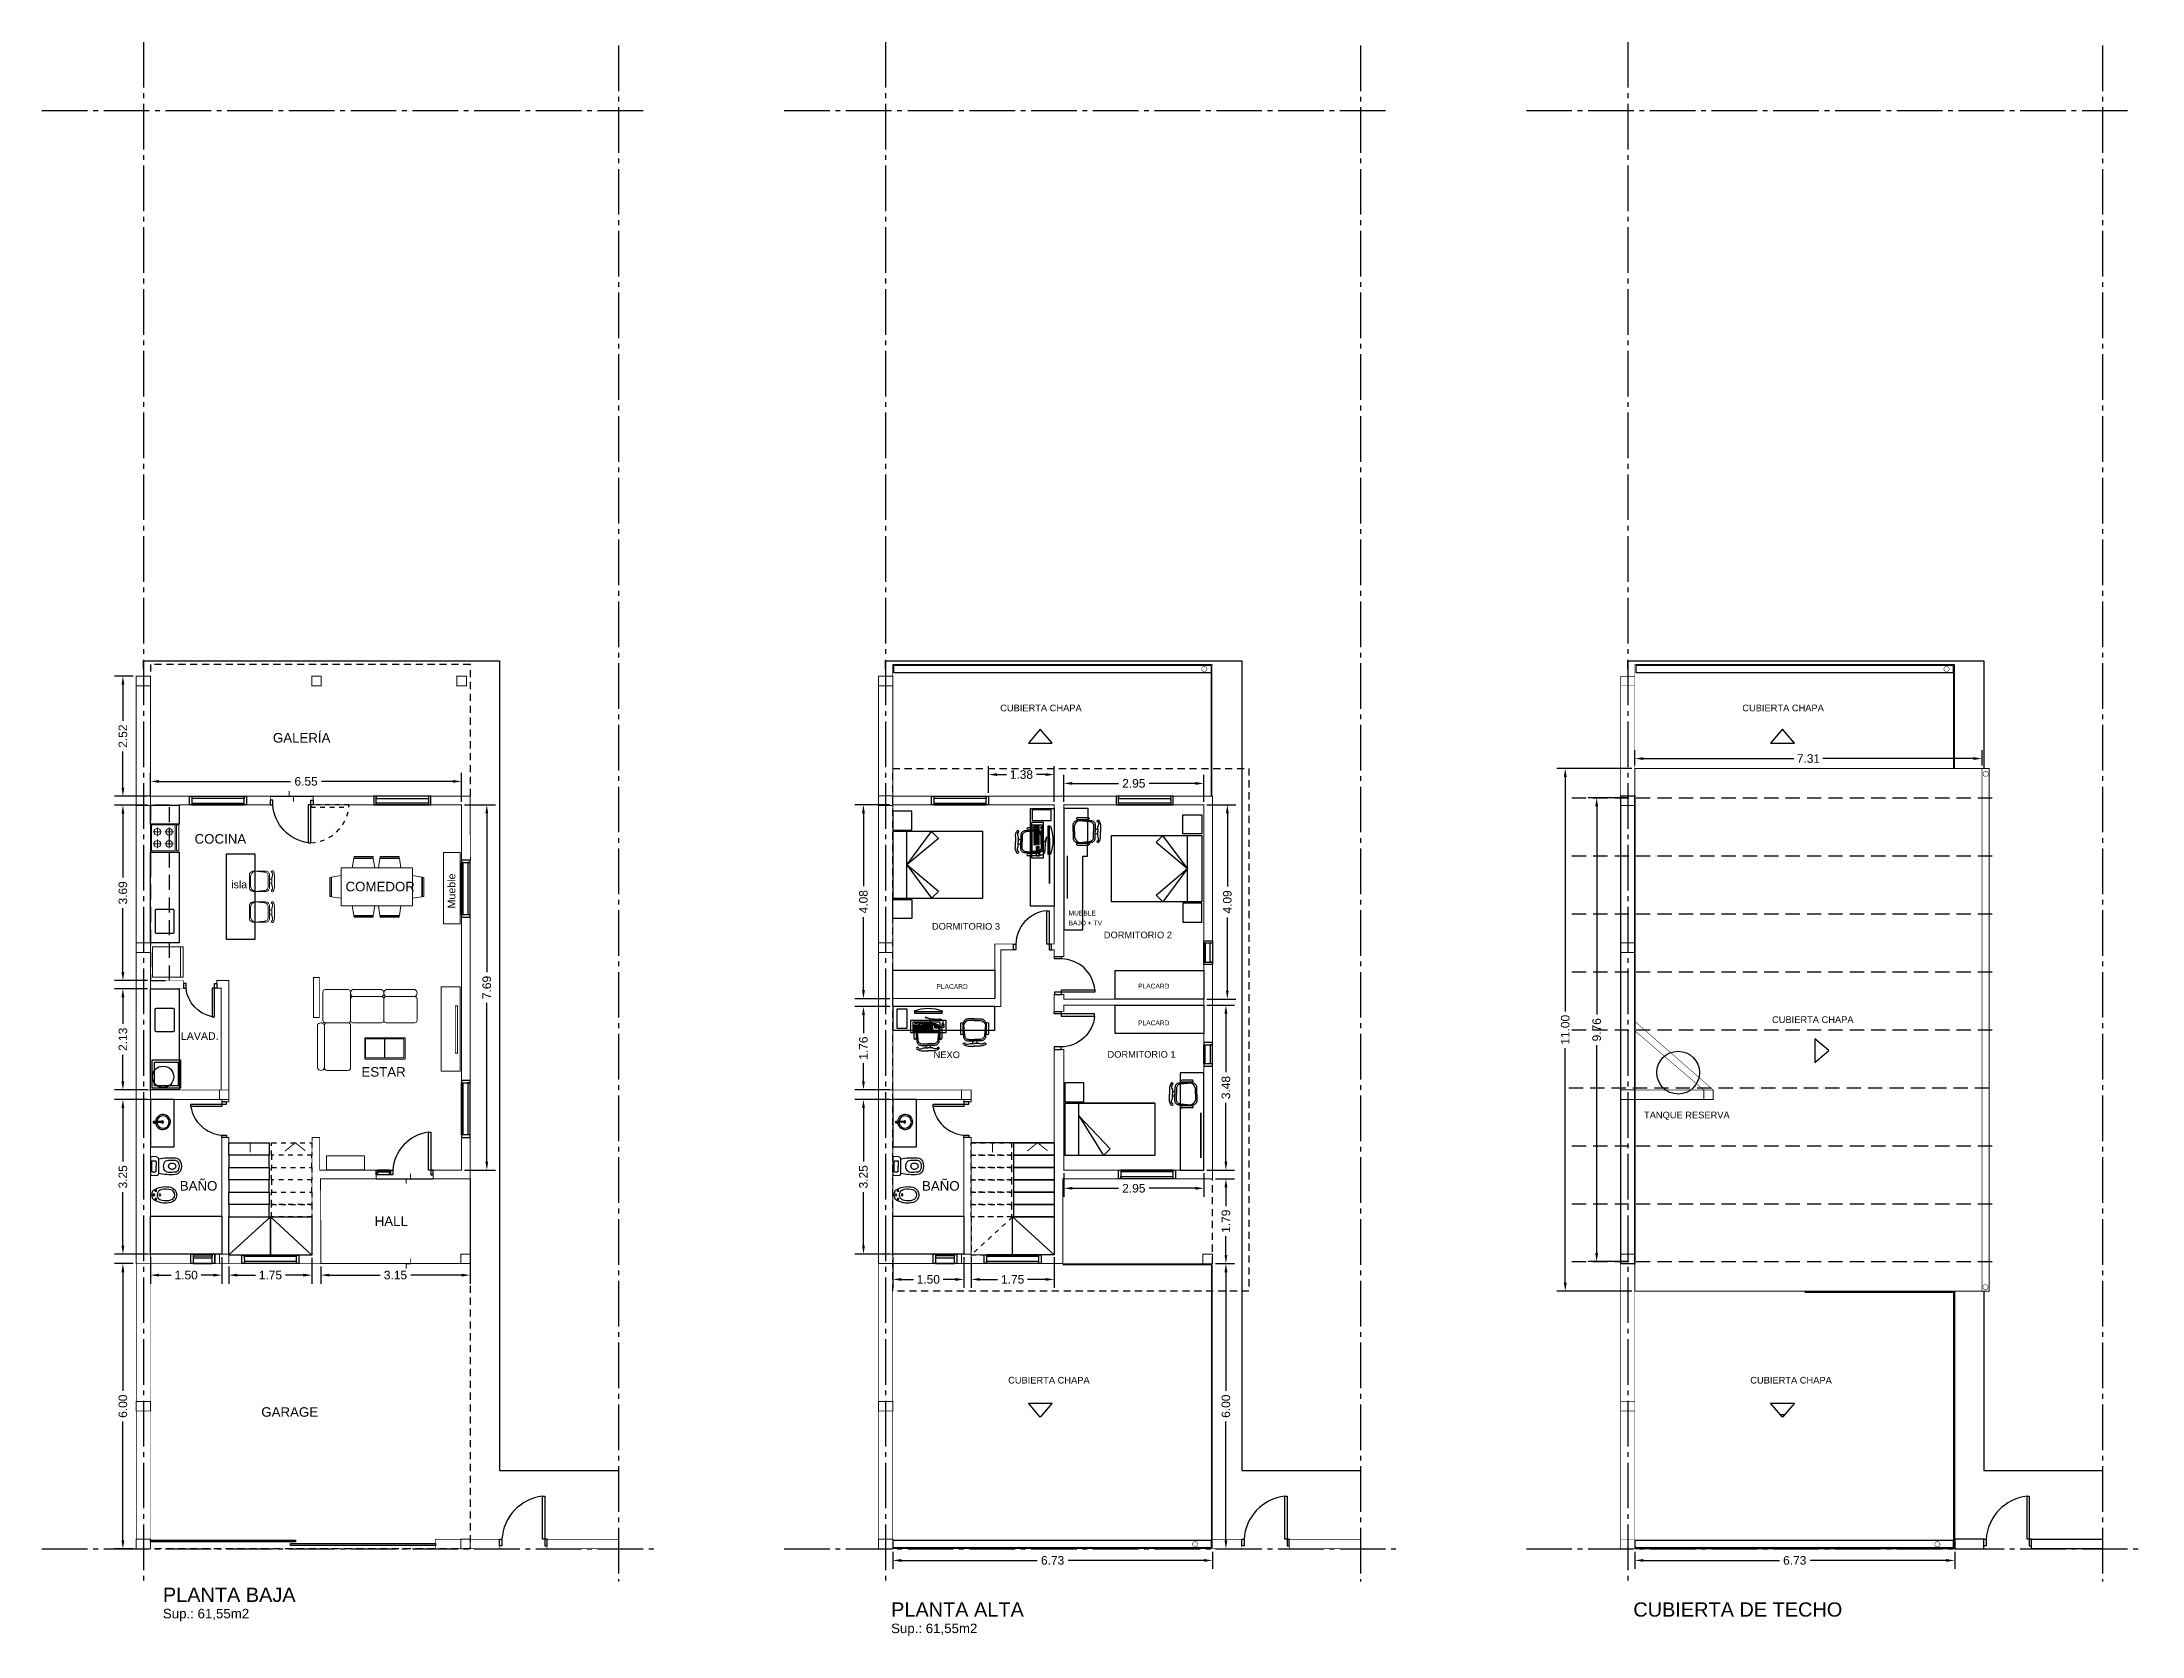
# Model space of a CAD drawing. Header units: millimetres. Extents: x -13913 to 5993, y 1496 to 3225.
# Drawn here: x 2989.64 to 3033.86, y 1655.97 to 1689.52 of the extents above; entities that cross this region are included whole.
import ezdxf

# ---------------------------------------------------------------- set-up
doc = ezdxf.new("R2010")
doc.units = ezdxf.units.MM
doc.header["$PDMODE"] = 35
for name, pattern in [('ACAD_ISO04W100', [30, 24, -3, 0, -3]), ('CONTINUA', [200, 100, 100]), ('DASHED', [0.75, 0.5, -0.25]), ('DASHED2', [9.525, 6.35, -3.175])]:
    doc.linetypes.add(name, pattern=pattern)
doc.layers.get('Defpoints').update_dxf_attribs({"color": 230})
for name, color, linetype in [('EJES', 8, 'Continuous'), ('P0-CARPINTERIAS', 7, 'Continuous'), ('P0-COTAS', 7, 'Continuous'), ('P0-MUROS', 7, 'Continuous'), ('P0-PROYECCION', 7, 'Continuous'), ('P0-SANITARIOS', 7, 'Continuous'), ('P0-SOLADOS', 7, 'Continuous'), ('P0-TEXTOS', 7, 'Continuous'), ('P1-CARPINTERIAS', 7, 'Continuous'), ('P1-COTAS', 7, 'Continuous'), ('P1-ESTRUCTURAS', 7, 'Continuous'), ('P1-MUEBLES', 7, 'Continuous'), ('P1-MUROS', 7, 'Continuous'), ('P1-PROYECCION', 7, 'Continuous'), ('P1-SANITARIOS', 7, 'Continuous'), ('P1-SOLADOS', 7, 'Continuous'), ('P1-TEXTOS', 7, 'Continuous'), ('PT-MUROS', 7, 'Continuous'), ('PT-TEXTOS', 7, 'Continuous')]:
    doc.layers.add(name, color=color, linetype=linetype)
doc.layers.add('P0-MUEBLES', color=250, linetype='Continuous', lineweight=0)
doc.styles.add('Arial02.5', font='arial.ttf', dxfattribs={"width": 0.8, "height": 0.025})
doc.styles.get("Standard").update_dxf_attribs({"font": 'arial.ttf'})
doc.dimstyles.get("Standard").update_dxf_attribs({"dimtxt": 0.18, "dimasz": 0.18, "dimexe": 0.18, "dimexo": 0.0625, "dimgap": 0.09, "dimtad": 0, "dimtih": 1, "dimtoh": 1, "dimzin": 0, "dimdsep": 46, "dimtxsty": 'Standard', "dimcen": 0.09, "dimadec": 0, "dimazin": 0, "dimtfac": 1, "dimtofl": 0, "dimtmove": 0, "dimatfit": 3, "dimfxl": 1, "dimtolj": 1, "dimtzin": 0, "dimarcsym": 0})

msp = doc.modelspace()

# ---------------------------------------------------------------- texts
at = {"layer": 'P0-TEXTOS', "style": 'Arial02.5'}
for s, height, p in [('GALERÍA', 0.2, (2994.5, 1674.774)), ('COCINA', 0.2, (2992.85, 1672.647)), ('isla', 0.16, (2993.621, 1671.707)), ('COMEDOR', 0.2, (2996.029, 1671.643)), ('LAVAD.', 0.16, (2992.561, 1668.517)), ('ESTAR', 0.2, (2996.364, 1667.743)), ('BAÑO', 0.2, (2992.539, 1665.345)), ('HALL ', 0.2, (2996.643, 1664.601)), ('GARAGE', 0.2, (2994.255, 1660.585)), ('PLANTA BAJA', 0.3, (2992.183, 1656.688)), ('Sup.: 61,55m2 ', 0.2, (2992.183, 1656.342))]:
    msp.add_text(s, height=height, dxfattribs=at).set_placement(p)
msp.add_text('Mueble', height=0.16, rotation=90, dxfattribs=at).set_placement((2998.341, 1671.284))
at = {"layer": 'P1-TEXTOS', "style": 'Arial02.5'}
for s, height, p in [('CUBIERTA CHAPA', 0.14, (3009.813, 1675.432)), ('MUEBLE', 0.1, (3011.254, 1671.134)), ('BAJO + TV', 0.1, (3011.254, 1670.927)), ('DORMITORIO 3', 0.14, (3008.376, 1670.836)), ('DORMITORIO 2', 0.14, (3011.996, 1670.654)), ('PLACARD', 0.1, (3008.471, 1669.59)), ('PLACARD', 0.1, (3012.717, 1669.599)), ('PLACARD', 0.1, (3012.717, 1668.825)), ('NEXO', 0.14, (3008.411, 1668.133)), ('DORMITORIO 1', 0.14, (3012.073, 1668.141)), ('BAÑO', 0.2, (3008.167, 1665.344)), ('CUBIERTA CHAPA', 0.14, (3009.98, 1661.284)), ('PLANTA ALTA', 0.3, (3007.516, 1656.378)), ('Sup.: 61,55m2 ', 0.2, (3007.516, 1656.031))]:
    msp.add_text(s, height=height, dxfattribs=at).set_placement(p)
at = {"layer": 'PT-MUROS', "style": 'Arial02.5'}
msp.add_text('TANQUE RESERVA', height=0.14, dxfattribs=at).set_placement((3023.37, 1666.865))
at = {"layer": 'PT-TEXTOS', "style": 'Arial02.5'}
for s, height, p in [('CUBIERTA CHAPA', 0.14, (3025.44, 1675.432)), ('CUBIERTA CHAPA', 0.14, (3026.065, 1668.872)), ('CUBIERTA CHAPA', 0.14, (3025.607, 1661.284)), ('CUBIERTA DE TECHO', 0.3, (3023.144, 1656.378))]:
    msp.add_text(s, height=height, dxfattribs=at).set_placement(p)

# ---------------------------------------------------------------- blocks, each defined once
blk = doc.blocks.new('A$C369133B9')
at = {"color": 0}
for points in [[(0, 0.55), (0.05, 0.55), (0.05, 0), (0, 0)], [(0.08, 0.55), (0.58, 0.55), (0.58, 0), (0.08, 0), (0.08, 0.55)]]:
    blk.add_lwpolyline(points, close=True, dxfattribs=at)
for points in [[(0.205, 0.49), (0.205, 0.31), (0.205, 0.4), (0.115, 0.4), (0.295, 0.4)], [(0.455, 0.49), (0.455, 0.31), (0.455, 0.4), (0.365, 0.4), (0.545, 0.4)], [(0.205, 0.24), (0.205, 0.06), (0.205, 0.15), (0.115, 0.15), (0.295, 0.15)], [(0.455, 0.24), (0.455, 0.06), (0.455, 0.15), (0.365, 0.15), (0.545, 0.15)]]:
    blk.add_lwpolyline(points, dxfattribs=at)
for points in [[(0.135, 0.4, -1), (0.275, 0.4, -1), (0.135, 0.4, -1)], [(0.385, 0.4, -1), (0.525, 0.4, -1), (0.385, 0.4, -1)], [(0.135, 0.15, -1), (0.275, 0.15, -1), (0.135, 0.15, -1)], [(0.385, 0.15, -1), (0.525, 0.15, -1), (0.385, 0.15, -1)]]:
    blk.add_lwpolyline(points, format="xyb", dxfattribs=at)
blk = doc.blocks.new('mesa 6 sillas')
at = {"linetype": 'Continuous'}
for p, q in [((-54.9, 56.3), (-58, 36.3)), ((-54.9, 56.3), (-13.7, 56.3)), ((-54.3, 60.1), (-54.7, 57.6)), ((-13.9, 57.6), (-54.7, 57.6)), ((-54.3, 60.1), (-14.3, 60.1)), ((-13.9, 57.6), (-14.3, 60.1)), ((-10.6, 36.3), (-13.7, 56.3)), ((0.1, 56.3), (-3, 36.3)), ((0.1, 56.3), (41.3, 56.3)), ((0.7, 60.1), (0.3, 57.6)), ((41.1, 57.6), (0.3, 57.6)), ((0.7, 60.1), (40.7, 60.1)), ((41.1, 57.6), (40.7, 60.1)), ((44.4, 36.3), (41.3, 56.3)), ((-106, 16.3), (-103.5, 16.7)), ((-106, 16.3), (-106, -23.7)), ((-103.5, -24.1), (-103.5, 16.7)), ((-102.2, 16.9), (-82.2, 20.1)), ((-102.2, 16.9), (-102.2, -24.3)), ((67.8, 36.3), (-82.2, 36.3)), ((-82.2, 36.3), (-82.2, -43.7)), ((67.8, -43.7), (67.8, 36.3)), ((87.8, 16.9), (67.8, 20.1)), ((87.8, 16.9), (87.8, -24.3)), ((91.5, 16.3), (89, 16.7)), ((89, -24.1), (89, 16.7)), ((91.5, 16.3), (91.5, -23.7)), ((-103.5, -24), (-106, -23.7)), ((-82.2, -27.4), (-102.2, -24.2)), ((-82.2, -43.7), (67.8, -43.7)), ((-54.9, -63.7), (-58, -43.6)), ((-10.6, -43.6), (-13.7, -63.7)), ((0.1, -63.7), (-3, -43.6)), ((44.4, -43.6), (41.3, -63.7)), ((67.8, -27.4), (87.8, -24.2)), ((89, -24), (91.5, -23.7)), ((-54.9, -63.7), (-13.7, -63.7)), ((-54.3, -67.4), (-54.7, -64.9)), ((-13.9, -64.9), (-54.7, -64.9)), ((-54.3, -67.4), (-14.3, -67.4)), ((-13.9, -64.9), (-14.3, -67.4)), ((0.1, -63.7), (41.3, -63.7)), ((0.7, -67.4), (0.3, -64.9)), ((41.1, -64.9), (0.3, -64.9)), ((0.7, -67.4), (40.7, -67.4)), ((41.1, -64.9), (40.7, -67.4))]:
    blk.add_line(p, q, dxfattribs=at)
blk = doc.blocks.new('A$C86c54758')
at = {"color": 0}
for p, q in [((0.425, 0.263), (0.475, 0.263)), ((0.425, 0.177), (0.475, 0.177))]:
    blk.add_line(p, q, dxfattribs=at)
for points in [[(0, 0.22), (0, 0.348, -0.414214), (0.085, 0.434), (0.342, 0.434, -0.418376), (0.425, 0.348), (0.425, 0.22)], [(0, 0.22), (0, 0.092, 0.414214), (0.085, 0.007), (0.342, 0.007, 0.418376), (0.425, 0.092), (0.425, 0.22)], [(0.027, 0.22), (0.027, 0.329, -0.28028), (0.112, 0.434), (0.314, 0.414, -0.418376), (0.397, 0.329), (0.397, 0.22)], [(0.027, 0.22), (0.027, 0.111, 0.28028), (0.112, 0.007), (0.314, 0.026, 0.418376), (0.397, 0.111), (0.397, 0.22)], [(0.486, 0.399, -0.214578), (0.475, 0.308), (0.475, 0.22)], [(0.486, 0.042, 0.214578), (0.475, 0.132), (0.475, 0.22)], [(0.493, 0.437, -0.207066), (0.531, 0.307), (0.531, 0.22)], [(0.493, 0.003, 0.207066), (0.531, 0.133), (0.531, 0.22)]]:
    blk.add_lwpolyline(points, format="xyb", dxfattribs=at)
for centre, start, end in [((0.483, 0.419), 59.8228, 277.5348), ((0.483, 0.021), 82.4652, 300.1772)]:
    blk.add_arc(centre, 0.0209, start, end, dxfattribs=at)
blk = doc.blocks.new('*D82')
at = {"layer": 'Defpoints', "color": 0, "transparency": 16777216}
for p in [(2991.341, 1673.454), (2991.923, 1673.454), (2991.923, 1669.766)]:
    blk.add_point(p, dxfattribs=at)
at = {"layer": 'P0-COTAS', "color": 0, "lineweight": -2, "transparency": 16777216}
for p, q in [((2991.86, 1673.454), (2991.161, 1673.454)), ((2991.341, 1673.274), (2991.341, 1671.934)), ((2991.341, 1669.946), (2991.341, 1671.286)), ((2991.86, 1669.766), (2991.161, 1669.766))]:
    blk.add_line(p, q, dxfattribs=at)
at = {"layer": 'P0-COTAS', "color": 0, "transparency": 16777216}
for points in [[(2991.311, 1673.274), (2991.371, 1673.274), (2991.341, 1673.454)], [(2991.311, 1669.946), (2991.371, 1669.946), (2991.341, 1669.766)]]:
    blk.add_solid(points, dxfattribs=at)
at = {"layer": 'P0-COTAS', "color": 0, "transparency": 16777216, "insert": (2991.341, 1671.61), "char_height": 0.18, "attachment_point": 5, "rotation": 90}
blk.add_mtext('\\A1;3.69', dxfattribs=at)
blk = doc.blocks.new('*D85')
at = {"layer": 'Defpoints', "color": 0, "transparency": 16777216}
for p in [(2998.472, 1673.956), (2991.923, 1673.568), (2998.472, 1673.464)]:
    blk.add_point(p, dxfattribs=at)
at = {"layer": 'P0-COTAS', "color": 0, "lineweight": -2, "transparency": 16777216}
for p, q in [((2991.923, 1673.63), (2991.923, 1674.136)), ((2998.472, 1673.527), (2998.472, 1674.136)), ((2992.103, 1673.956), (2994.873, 1673.956)), ((2998.292, 1673.956), (2995.523, 1673.956))]:
    blk.add_line(p, q, dxfattribs=at)
at = {"layer": 'P0-COTAS', "color": 0, "transparency": 16777216}
for points in [[(2992.103, 1673.986), (2992.103, 1673.926), (2991.923, 1673.956)], [(2998.292, 1673.986), (2998.292, 1673.926), (2998.472, 1673.956)]]:
    blk.add_solid(points, dxfattribs=at)
at = {"layer": 'P0-COTAS', "color": 0, "transparency": 16777216, "insert": (2995.198, 1673.956), "char_height": 0.18, "attachment_point": 5}
blk.add_mtext('\\A1;6.55', dxfattribs=at)
blk = doc.blocks.new('*D83')
at = {"layer": 'Defpoints', "color": 0, "transparency": 16777216}
for p in [(2991.341, 1669.594), (2991.923, 1669.594), (2991.922, 1667.462)]:
    blk.add_point(p, dxfattribs=at)
at = {"layer": 'P0-COTAS', "color": 0, "lineweight": -2, "transparency": 16777216}
for p, q in [((2991.86, 1669.594), (2991.161, 1669.594)), ((2991.341, 1669.414), (2991.341, 1668.853)), ((2991.341, 1667.642), (2991.341, 1668.203)), ((2991.86, 1667.462), (2991.161, 1667.462))]:
    blk.add_line(p, q, dxfattribs=at)
at = {"layer": 'P0-COTAS', "color": 0, "transparency": 16777216}
for points in [[(2991.311, 1669.414), (2991.371, 1669.414), (2991.341, 1669.594)], [(2991.311, 1667.642), (2991.371, 1667.642), (2991.341, 1667.462)]]:
    blk.add_solid(points, dxfattribs=at)
at = {"layer": 'P0-COTAS', "color": 0, "transparency": 16777216, "insert": (2991.341, 1668.528), "char_height": 0.18, "attachment_point": 5, "rotation": 90}
blk.add_mtext('\\A1;2.13', dxfattribs=at)
blk = doc.blocks.new('*D84')
at = {"layer": 'Defpoints', "color": 0, "transparency": 16777216}
for p in [(2991.922, 1667.262), (2991.341, 1664.007), (2991.922, 1664.007)]:
    blk.add_point(p, dxfattribs=at)
at = {"layer": 'P0-COTAS', "color": 0, "lineweight": -2, "transparency": 16777216}
for p, q in [((2991.86, 1667.262), (2991.161, 1667.262)), ((2991.341, 1667.082), (2991.341, 1665.959)), ((2991.341, 1664.187), (2991.341, 1665.31)), ((2991.86, 1664.007), (2991.161, 1664.007))]:
    blk.add_line(p, q, dxfattribs=at)
at = {"layer": 'P0-COTAS', "color": 0, "transparency": 16777216}
for points in [[(2991.311, 1667.082), (2991.371, 1667.082), (2991.341, 1667.262)], [(2991.311, 1664.187), (2991.371, 1664.187), (2991.341, 1664.007)]]:
    blk.add_solid(points, dxfattribs=at)
at = {"layer": 'P0-COTAS', "color": 0, "transparency": 16777216, "insert": (2991.341, 1665.634), "char_height": 0.18, "attachment_point": 5, "rotation": 90}
blk.add_mtext('\\A1;3.25', dxfattribs=at)
blk = doc.blocks.new('A$C699B31DF')
at = {"color": 0}
for p, q in [((0.22, 0.267), (0.174, 0.267)), ((0.22, 0.137), (0.174, 0.137)), ((0.485, 0.359), (0.485, 0.045)), ((0.523, 0.399), (0.642, 0.404)), ((0.523, 0.005), (0.642, 0)), ((0.535, 0.303), (0.535, 0.202)), ((0.535, 0.101), (0.535, 0.202)), ((0.611, 0.318), (0.55, 0.318)), ((0.611, 0.086), (0.55, 0.086)), ((0.627, 0.303), (0.627, 0.101)), ((0.65, 0.396), (0.65, 0.008))]:
    blk.add_line(p, q, dxfattribs=at)
for centre, radius, start, end in [((0.235, 0.202), 0.235, 152.4143, 207.5857), ((0.138, 0.253), 0.125, 94.4928, 152.4143), ((0.138, 0.151), 0.125, 207.5857, 265.5072), ((0.235, 0.202), 0.185, 152.4143, 207.5857), ((0.138, 0.253), 0.075, 94.4928, 152.4143), ((0.138, 0.151), 0.075, 207.5857, 265.5072), ((0.184, 0.202), 0.0655, 98.137, 261.863), ((0.228, -0.892), 1.274, 78.3437, 94.4928), ((0.228, 1.297), 1.274, 265.5072, 281.6563), ((0.228, -0.892), 1.224, 87.8575, 94.4928), ((0.228, 1.297), 1.224, 265.5072, 272.1425), ((0.202, 0.202), 0.0671, 284.9254, 75.0746), ((0.269, 0.23), 0.101, 22.7679, 87.2928), ((0.269, 0.174), 0.101, 272.7072, 337.2321), ((0.202, 0.202), 0.174, 337.3386, 22.6614), ((0.525, 0.359), 0.04, 92.6026, 180), ((0.525, 0.045), 0.04, 180, 267.3974), ((0.55, 0.303), 0.0151, 90, 180), ((0.55, 0.101), 0.0151, 180, 270), ((0.611, 0.303), 0.0151, 0, 90), ((0.611, 0.101), 0.0151, 270, 0), ((0.642, 0.396), 0.008, 0, 92.6026), ((0.642, 0.008), 0.008, 267.3974, 0)]:
    blk.add_arc(centre, radius, start, end, dxfattribs=at)
blk = doc.blocks.new('A$C9e56f727')
at = {"color": 0}
for p, q in [((0.301, 0.069), (0.312, 0.085)), ((0.324, 0.053), (0.301, 0.069)), ((0.312, 0.085), (0.335, 0.069)), ((0.335, 0.069), (0.324, 0.053))]:
    blk.add_line(p, q, dxfattribs=at)
for points in [[(0.324, 0.053), (0.311, 0.034), (0.16, 0.138), (0.173, 0.157)], [(0.33, 0.062), (0.328, 0.059), (0.314, 0.069), (0.316, 0.072)]]:
    blk.add_lwpolyline(points, close=True, dxfattribs=at)
for centre, radius, start, end in [((0.158, 0.158), 0.158, 328.4255, 319.9745), ((0.158, 0.158), 0.13, 329.0576, 318.8141), ((0.167, 0.151), 0.0224, 348.282, 285.1805)]:
    blk.add_arc(centre, radius, start, end, dxfattribs=at)
blk = doc.blocks.new('A$Cc807aeb1')
at = {"color": 0}
for centre, radius in [((0.086, 0.44), 0.017), ((0.174, 0.48), 0.017), ((0.262, 0.44), 0.017), ((0.171, 0.354), 0.0189)]:
    blk.add_circle(centre, radius, dxfattribs=at)
for centre, radius, start, end in [((0.471, 0.236), 0.471, 153.1577, 194.2009), ((0.168, 0.4), 0.127, 128.1193, 157.7023), ((0.165, 0.372), 0.148, 86.2096, 120.184), ((0.184, 0.372), 0.148, 59.816, 93.7904), ((0.18, 0.4), 0.127, 22.2977, 51.8807), ((-0.122, 0.236), 0.471, 345.7991, 26.8423), ((0.173, 0.165), 0.165, 195.7672, 270.493), ((0.471, 0.236), 0.423, 170.5935, 194.2009), ((0.2, 0.279), 0.148, 150.4552, 170.0091), ((0.173, 0.165), 0.117, 196.4302, 270.493), ((0.174, 0.279), 0.127, 90, 144.912), ((0.174, 0.279), 0.127, 35.088, 90), ((0.176, 0.165), 0.165, 269.507, 344.2328), ((0.176, 0.165), 0.117, 269.507, 343.5698), ((0.149, 0.279), 0.148, 9.9909, 29.5448), ((-0.122, 0.236), 0.423, 345.7991, 9.4065)]:
    blk.add_arc(centre, radius, start, end, dxfattribs=at)
blk = doc.blocks.new('*D86')
at = {"layer": 'Defpoints', "color": 0, "transparency": 16777216}
for p in [(2991.623, 1663.807), (2991.341, 1657.807), (2991.623, 1657.807)]:
    blk.add_point(p, dxfattribs=at)
at = {"layer": 'P0-COTAS', "color": 0, "lineweight": -2, "transparency": 16777216}
for p, q in [((2991.56, 1663.807), (2991.161, 1663.807)), ((2991.341, 1663.627), (2991.341, 1661.131)), ((2991.341, 1657.987), (2991.341, 1660.483)), ((2991.56, 1657.807), (2991.161, 1657.807))]:
    blk.add_line(p, q, dxfattribs=at)
at = {"layer": 'P0-COTAS', "color": 0, "transparency": 16777216}
for points in [[(2991.311, 1663.627), (2991.371, 1663.627), (2991.341, 1663.807)], [(2991.311, 1657.987), (2991.371, 1657.987), (2991.341, 1657.807)]]:
    blk.add_solid(points, dxfattribs=at)
at = {"layer": 'P0-COTAS', "color": 0, "transparency": 16777216, "insert": (2991.341, 1660.807), "char_height": 0.18, "attachment_point": 5, "rotation": 90}
blk.add_mtext('\\A1;6.00', dxfattribs=at)
blk = doc.blocks.new('A$C2948a58f')
at = {"color": 0}
blk.add_line((1.6, 0.429), (1.6, 1.829), dxfattribs=at)
for points in [[(1.5, 1.858), (1.5, 2.258), (1.9, 2.258), (1.9, 1.858)], [(0.939, 1.688), (1.6, 1.129), (1.08, 1.829)], [(0.939, 0.57), (1.6, 1.129), (1.08, 0.429)], [(1.5, 0.4), (1.5, 0), (1.9, 0), (1.9, 0.4)]]:
    blk.add_lwpolyline(points, close=True, dxfattribs=at)
blk.add_lwpolyline([(1.9, 0.429), (0, 0.429), (0, 1.829), (1.9, 1.829), (1.9, 0.429), (0, 0.429)], dxfattribs=at)
blk = doc.blocks.new('A$C152fcc00')
at = {"color": 0}
for p, q in [((0.107, 0.681), (0.362, 0.681)), ((0.107, 0.629), (0.362, 0.629)), ((0.107, 0.052), (0.362, 0.052)), ((0.107, 0), (0.362, 0)), ((0.535, 0.394), (0.598, 0.394)), ((0.535, 0.287), (0.598, 0.287))]:
    blk.add_line(p, q, dxfattribs=at)
for points in [[(0, 0.341), (0, 0.502, -0.414214), (0.107, 0.609), (0.43, 0.609, -0.418376), (0.535, 0.502), (0.535, 0.341)], [(0.034, 0.341), (0.034, 0.478, -0.28028), (0.141, 0.609), (0.395, 0.585, -0.418376), (0.5, 0.478), (0.5, 0.341)], [(0.611, 0.565, -0.214578), (0.598, 0.451), (0.598, 0.341)], [(0.621, 0.614, -0.207066), (0.668, 0.45), (0.668, 0.341)], [(0, 0.341), (0, 0.179, 0.414214), (0.107, 0.072), (0.43, 0.072, 0.418376), (0.535, 0.179), (0.535, 0.341)], [(0.034, 0.341), (0.034, 0.203, 0.28028), (0.141, 0.072), (0.395, 0.096, 0.418376), (0.5, 0.203), (0.5, 0.341)], [(0.611, 0.116, 0.214578), (0.598, 0.23), (0.598, 0.341)], [(0.621, 0.067, 0.207066), (0.668, 0.231), (0.668, 0.341)]]:
    blk.add_lwpolyline(points, format="xyb", dxfattribs=at)
for centre, radius, start, end in [((0.112, 0.655), 0.0263, 100.5781, 259.642), ((0.362, 0.655), 0.0259, 270, 90), ((0.608, 0.591), 0.0263, 59.8228, 277.5348), ((0.112, 0.026), 0.0263, 100.358, 259.4219), ((0.362, 0.026), 0.0259, 270, 90), ((0.608, 0.09), 0.0263, 82.4652, 300.1772)]:
    blk.add_arc(centre, radius, start, end, dxfattribs=at)
blk = doc.blocks.new('Pc')
at = {"color": 0}
blk.add_lwpolyline([(0.5, 8.9), (0.5, 9.7, -0.170419), (20.4, 9.7), (20.4, 8.9), (0.5, 8.9), (0.5, 7.9), (20.4, 7.9), (20.4, 8.9)], format="xyb", dxfattribs=at)
blk = doc.blocks.new('keyboard')
for p, q in [((0, 7), (19, 7)), ((0, 0), (0, 7)), ((19, 0), (0, 0)), ((0.7, 4.7), (0.7, 5.2)), ((0.7, 4.7), (1.2, 4.7)), ((0.7, 4), (0.7, 4.5)), ((0.7, 4), (1.2, 4)), ((0.7, 3.3), (0.7, 3.8)), ((0.7, 3.3), (1.2, 3.3)), ((0.7, 2.7), (0.7, 3.2)), ((0.7, 2.7), (1.2, 2.7)), ((0.7, 2), (0.7, 2.5)), ((0.7, 2), (1.8, 2)), ((1.2, 6.1), (1.2, 6.3)), ((1.2, 6.1), (1.7, 6.1)), ((1.3, 4.7), (1.3, 5.2)), ((1.3, 4.7), (1.8, 4.7)), ((1.3, 4), (1.3, 4.5)), ((1.3, 4), (1.8, 4)), ((1.3, 3.3), (1.3, 3.8)), ((1.3, 3.3), (1.8, 3.3)), ((1.3, 2.7), (1.3, 3.2)), ((1.3, 2.7), (1.8, 2.7)), ((1.9, 6.1), (1.9, 6.3)), ((1.9, 6.1), (2.4, 6.1)), ((2, 4.7), (2, 5.2)), ((2, 4.7), (2.5, 4.7)), ((2, 4), (2, 4.5)), ((2, 4), (2.5, 4)), ((2, 3.3), (2, 3.8)), ((2, 3.3), (2.5, 3.3)), ((2, 2.7), (2, 3.2)), ((2, 2.7), (2.5, 2.7)), ((2, 2), (2, 2.5)), ((2, 2), (2.5, 2)), ((2.6, 6.1), (2.6, 6.3)), ((2.6, 6.1), (3.1, 6.1)), ((2.7, 4.7), (2.7, 5.2)), ((2.7, 4.7), (3.2, 4.7)), ((2.7, 4), (2.7, 4.5)), ((2.7, 4), (3.2, 4)), ((2.7, 3.3), (2.7, 3.8)), ((2.7, 3.3), (3.2, 3.3)), ((2.7, 2.7), (2.7, 3.2)), ((2.7, 2.7), (3.2, 2.7)), ((2.7, 2), (2.7, 2.5)), ((2.7, 2), (3.2, 2)), ((3.3, 4.7), (3.3, 5.2)), ((3.3, 4.7), (3.8, 4.7)), ((3.3, 4), (3.3, 4.5)), ((3.3, 4), (3.8, 4)), ((3.3, 3.3), (3.3, 3.8)), ((3.3, 3.3), (3.8, 3.3)), ((3.3, 2.7), (3.3, 3.2)), ((3.3, 2.7), (3.8, 2.7)), ((3.3, 2), (3.3, 2.5)), ((3.3, 2), (3.8, 2)), ((3.9, 6.1), (3.9, 6.3)), ((3.9, 6.1), (4.4, 6.1)), ((4, 4.7), (4, 5.2)), ((4, 4.7), (4.5, 4.7)), ((4, 4), (4, 4.5)), ((4, 4), (4.5, 4)), ((4, 3.3), (4, 3.8)), ((4, 3.3), (4.5, 3.3)), ((4, 2.7), (4, 3.2)), ((4, 2.7), (4.5, 2.7)), ((4, 2), (4, 2.5)), ((4, 2), (4.5, 2)), ((4.6, 6.1), (4.6, 6.3)), ((4.6, 6.1), (5.1, 6.1)), ((4.7, 4.7), (4.7, 5.2)), ((4.7, 4.7), (5.2, 4.7)), ((4.7, 4), (4.7, 4.5)), ((4.7, 4), (5.2, 4)), ((4.7, 3.3), (4.7, 3.8)), ((4.7, 3.3), (5.2, 3.3)), ((4.7, 2.7), (4.7, 3.2)), ((4.7, 2.7), (5.2, 2.7)), ((4.7, 2), (4.7, 2.5)), ((4.7, 2), (5.2, 2)), ((5.3, 6.1), (5.3, 6.3)), ((5.3, 6.1), (5.7, 6.1)), ((5.3, 4.7), (5.3, 5.2)), ((5.3, 4.7), (5.8, 4.7)), ((5.3, 4), (5.3, 4.5)), ((5.3, 4), (5.8, 4)), ((5.3, 3.3), (5.3, 3.8)), ((5.3, 3.3), (5.8, 3.3)), ((5.3, 2.7), (5.3, 3.2)), ((5.3, 2.7), (5.8, 2.7)), ((5.3, 2), (5.3, 2.5)), ((5.3, 2), (5.8, 2)), ((6, 4.7), (6, 5.2)), ((6, 4.7), (6.5, 4.7)), ((6, 4), (6, 4.5)), ((6, 4), (6.5, 4)), ((6, 3.3), (6, 3.8)), ((6, 3.3), (6.5, 3.3)), ((6, 2.7), (6, 3.2)), ((6, 2.7), (6.5, 2.7)), ((6, 2), (6, 2.5)), ((6, 2), (6.5, 2)), ((6.6, 6.1), (6.6, 6.3)), ((6.6, 6.1), (7.1, 6.1)), ((6.7, 4.7), (6.7, 5.2)), ((6.7, 4.7), (7.2, 4.7)), ((6.7, 4), (6.7, 4.5)), ((6.7, 4), (7.2, 4)), ((6.7, 3.3), (6.7, 3.8)), ((6.7, 3.3), (7.2, 3.3)), ((6.7, 2.7), (6.7, 3.2)), ((6.7, 2.7), (7.2, 2.7)), ((6.7, 2), (6.7, 2.5)), ((6.7, 2), (7.2, 2)), ((7.3, 6.1), (7.3, 6.3)), ((7.3, 6.1), (7.7, 6.1)), ((7.4, 4.7), (7.4, 5.2)), ((7.4, 4.7), (7.8, 4.7)), ((7.4, 4), (7.4, 4.5)), ((7.4, 4), (7.8, 4)), ((7.4, 3.3), (7.4, 3.8)), ((7.4, 3.3), (7.8, 3.3)), ((7.4, 2.7), (7.4, 3.2)), ((7.4, 2.7), (7.8, 2.7)), ((7.4, 2), (7.4, 2.5)), ((7.4, 2), (7.8, 2)), ((7.9, 6.1), (7.9, 6.3)), ((7.9, 6.1), (8.4, 6.1)), ((8, 4.7), (8, 5.2)), ((8, 4.7), (8.5, 4.7)), ((8, 4), (8, 4.5)), ((8, 4), (8.5, 4)), ((8, 3.3), (8, 3.8)), ((8, 3.3), (8.5, 3.3)), ((8, 2.7), (8, 3.2)), ((8, 2.7), (8.5, 2.7)), ((8, 2), (8, 2.5)), ((8, 2), (8.5, 2)), ((8.7, 4.7), (8.7, 5.2)), ((8.7, 4.7), (9.2, 4.7)), ((8.7, 4), (8.7, 4.5)), ((8.7, 4), (9.2, 4)), ((8.7, 3.3), (8.7, 3.8)), ((8.7, 3.3), (9.2, 3.3)), ((8.7, 2.7), (8.7, 3.2)), ((8.7, 2.7), (9.2, 2.7)), ((8.7, 2), (8.7, 2.5)), ((8.7, 2), (9.2, 2)), ((9.3, 6.1), (9.3, 6.3)), ((9.3, 6.1), (9.8, 6.1)), ((9.4, 4.7), (9.4, 5.2)), ((9.4, 4.7), (9.8, 4.7)), ((9.4, 4), (9.4, 4.5)), ((9.4, 4), (9.8, 4)), ((9.4, 3.3), (9.4, 3.8)), ((9.4, 3.3), (9.8, 3.3)), ((9.4, 2.7), (9.4, 3.2)), ((9.4, 2.7), (9.8, 2.7)), ((9.4, 2), (9.4, 2.5)), ((9.4, 2), (9.8, 2)), ((9.9, 6.1), (9.9, 6.3)), ((9.9, 6.1), (10.4, 6.1)), ((10, 4.7), (10, 5.2)), ((10, 4.7), (10.5, 4.7)), ((10, 4), (10, 4.5)), ((10, 4), (10.5, 4)), ((10, 3.3), (10, 3.8)), ((10, 3.3), (10.5, 3.3)), ((10, 2.7), (10, 3.2)), ((10, 2.7), (10.5, 2.7)), ((10, 2), (10, 2.5)), ((10, 2), (10.5, 2)), ((10.6, 6.1), (10.6, 6.3)), ((10.6, 6.1), (11.1, 6.1)), ((10.7, 4.7), (10.7, 5.2)), ((10.7, 4.7), (11.2, 4.7)), ((10.7, 4), (10.7, 4.5)), ((10.7, 4), (11.2, 4)), ((10.7, 3.3), (10.7, 3.8)), ((10.7, 3.3), (11.2, 3.3)), ((10.7, 2.7), (10.7, 3.2)), ((10.7, 2.7), (11.2, 2.7)), ((10.7, 2), (10.7, 2.5)), ((10.7, 2), (11.2, 2)), ((11.4, 4.7), (11.4, 5.2)), ((11.4, 4.7), (11.8, 4.7)), ((11.4, 4), (11.4, 4.5)), ((11.4, 4), (11.8, 4)), ((11.4, 3.3), (11.4, 3.8)), ((11.4, 3.3), (11.8, 3.3)), ((11.4, 2.7), (11.4, 3.2)), ((11.4, 2.7), (11.8, 2.7)), ((11.4, 2), (11.4, 2.5)), ((11.4, 2), (11.8, 2)), ((11.9, 6.1), (11.9, 6.3)), ((11.9, 6.1), (12.4, 6.1)), ((12, 4.7), (12, 5.2)), ((12, 4.7), (12.5, 4.7)), ((12, 4), (12, 4.5)), ((12, 4), (12.5, 4)), ((12, 3.3), (12, 3.8)), ((12, 3.3), (12.5, 3.3)), ((12, 2.7), (12, 3.2)), ((12, 2.7), (12.5, 2.7)), ((12, 2), (12, 2.5)), ((12, 2), (12.5, 2)), ((12.6, 6.1), (12.6, 6.3)), ((12.6, 6.1), (13.1, 6.1)), ((12.7, 4.7), (12.7, 5.2)), ((12.7, 4.7), (13.2, 4.7)), ((12.7, 4), (12.7, 4.5)), ((12.7, 4), (13.2, 4)), ((12.7, 3.3), (12.7, 3.8)), ((12.7, 3.3), (13.2, 3.3)), ((12.7, 2.7), (12.7, 3.2)), ((12.7, 2.7), (14.4, 2.7)), ((12.7, 2), (12.7, 2.5)), ((12.7, 2), (13.2, 2)), ((13.3, 6.1), (13.3, 6.3)), ((13.3, 6.1), (13.8, 6.1)), ((13.4, 4.7), (13.4, 5.2)), ((13.4, 4.7), (13.9, 4.7)), ((13.4, 4), (13.4, 4.5)), ((13.4, 4), (13.9, 4)), ((13.4, 3.3), (13.4, 3.8)), ((13.4, 3.3), (13.9, 3.3)), ((13.4, 2), (13.4, 2.5)), ((13.4, 2), (14.4, 2)), ((14, 4.7), (14, 5.2)), ((14, 4.7), (14.4, 4.7)), ((14, 4), (14, 4.5)), ((14, 4), (14.4, 4)), ((14, 3.3), (14, 3.8)), ((14, 3.3), (14.4, 3.3)), ((15.4, 4.7), (15.4, 5.2)), ((15.4, 4.7), (15.9, 4.7)), ((15.4, 4.1), (15.4, 4.5)), ((15.4, 4.1), (15.9, 4.1)), ((15.4, 3.4), (15.4, 3.9)), ((15.4, 3.4), (15.9, 3.4)), ((15.4, 2.7), (15.4, 3.2)), ((15.4, 2.7), (15.9, 2.7)), ((16, 4.7), (16, 5.2)), ((16, 4.7), (16.5, 4.7)), ((16, 4.1), (16, 4.5)), ((16, 4.1), (16.5, 4.1)), ((16, 3.4), (16, 3.9)), ((16, 3.4), (16.5, 3.4)), ((16, 2.7), (16, 3.2)), ((16, 2.7), (16.5, 2.7)), ((16.7, 4.7), (16.7, 5.2)), ((16.7, 4.7), (17.2, 4.7)), ((16.7, 4.1), (16.7, 4.5)), ((16.7, 4.1), (17.2, 4.1)), ((16.7, 3.4), (16.7, 3.9)), ((16.7, 3.4), (17.2, 3.4)), ((16.7, 2.7), (16.7, 3.2)), ((16.7, 2.7), (17.2, 2.7)), ((17.4, 4.7), (17.4, 5.2)), ((17.4, 4.7), (17.9, 4.7)), ((17.4, 4.1), (17.4, 4.5)), ((17.4, 4.1), (17.9, 4.1)), ((17.4, 3.4), (17.4, 3.9)), ((17.4, 3.4), (17.9, 3.4)), ((17.4, 2.7), (17.4, 3.2)), ((17.4, 2.7), (17.9, 2.7)), ((18, 4.7), (18, 5.2)), ((18, 4.7), (18.5, 4.7)), ((18, 4.1), (18, 4.5)), ((18, 4.1), (18.5, 4.1)), ((18, 3.4), (18, 3.9)), ((18, 3.4), (18.5, 3.4)), ((18, 2.7), (18, 3.2)), ((18, 2.7), (18.5, 2.7)), ((19, 7), (19, 0))]:
    blk.add_line(p, q)
at = {"flags": 128}
for points in [[(1.7, 1.7), (0.7, 1.7), (0.7, 1.2), (1.7, 1.2)], [(3, 1.7), (2.1, 1.7), (2.1, 1.2), (3, 1.2)], [(4.4, 1.7), (3.5, 1.7), (3.5, 1.2), (4.4, 1.2)], [(10.3, 1.7), (4.7, 1.7), (4.7, 1.2), (10.3, 1.2)], [(11.6, 1.7), (10.6, 1.7), (10.6, 1.2), (11.6, 1.2)], [(12.9, 1.7), (12, 1.7), (12, 1.2), (12.9, 1.2)], [(14.3, 1.7), (13.4, 1.7), (13.4, 1.2), (14.3, 1.2)]]:
    blk.add_lwpolyline(points, close=True, dxfattribs=at)
blk = doc.blocks.new('keyboard1')
at = {"color": 0}
blk.add_arc((8.5, 5.4), 4.83, 19.0085, 89.1461, dxfattribs=at)
blk.add_blockref('keyboard', (0, 0), dxfattribs=at)
blk = doc.blocks.new('Mouse')
at = {"color": 0}
for p, q in [((0.1, 2.5), (-0.1, 1.9)), ((-0.1, 0.3), (0, 0)), ((0.7, 2.5), (0.7, 2.8)), ((0.8, 2.5), (0.7, 2.5)), ((0.7, 2.5), (0.7, 1.8)), ((0.8, 2.2), (0.7, 2.2)), ((0.8, 2.1), (0.7, 2.1)), ((0.7, 1.6), (0.7, 1.8)), ((0.7, 1.8), (0.8, 1.8)), ((0.8, 1.8), (0.8, 2.5)), ((1.4, 2.5), (1.6, 1.9)), ((1.6, 0.3), (1.5, 0)), ((1.5, 0), (0, 0))]:
    blk.add_line(p, q, dxfattribs=at)
for centre, radius, start, end in [((-1.7, 50), 44, 256.4529, 269.7873), ((-1.7, 3.5), 2.58, 344.57, 92.3246), ((3.8, 1.1), 4, 168.4782, 192.3893), ((0.7, 3), 1.35, 232.3779, 307.6221), ((0.7, 1.7), 1.08, 50.0572, 129.9428), ((0.7, 2.5), 0.05, 90, 180), ((0.7, 1.8), 0.05, 180, 270), ((0.8, 2.5), 0.05, 0, 90), ((0.8, 1.8), 0.05, 270, 0), ((-2.4, 1.1), 4, 347.6107, 11.5218)]:
    blk.add_arc(centre, radius, start, end, dxfattribs=at)
blk = doc.blocks.new('A$C1a58f52e')
at = {"color": 0}
for p, q in [((0, 0.429), (0, 1.529)), ((0, 1.529), (1.9, 1.529)), ((0.939, 1.388), (1.08, 1.529)), ((0.939, 1.388), (1.6, 0.694)), ((1.6, 0.694), (1.08, 1.529)), ((1.6, 1.529), (1.6, 0.429)), ((1.9, 0.429), (0, 0.429)), ((0, 0.429), (1.9, 0.429))]:
    blk.add_line(p, q, dxfattribs=at)
blk.add_lwpolyline([(1.9, 0.429), (1.9, 1.529)], dxfattribs=at)
blk.add_lwpolyline([(1.5, 0.4), (1.5, 0), (1.9, 0), (1.9, 0.4)], close=True, dxfattribs=at)
blk = doc.blocks.new('*D87')
at = {"layer": 'Defpoints', "color": 0, "transparency": 16777216}
for p in [(2998.472, 1673.464), (2998.473, 1665.774), (2999.003, 1665.774)]:
    blk.add_point(p, dxfattribs=at)
at = {"layer": 'P0-COTAS', "color": 0, "lineweight": -2, "transparency": 16777216}
for p, q in [((2998.535, 1673.464), (2999.183, 1673.464)), ((2999.003, 1673.284), (2999.003, 1669.943)), ((2999.003, 1665.954), (2999.003, 1669.296)), ((2998.535, 1665.774), (2999.183, 1665.774))]:
    blk.add_line(p, q, dxfattribs=at)
at = {"layer": 'P0-COTAS', "color": 0, "transparency": 16777216}
for points in [[(2998.973, 1673.284), (2999.033, 1673.284), (2999.003, 1673.464)], [(2998.973, 1665.954), (2999.033, 1665.954), (2999.003, 1665.774)]]:
    blk.add_solid(points, dxfattribs=at)
at = {"layer": 'P0-COTAS', "color": 0, "transparency": 16777216, "insert": (2999.003, 1669.619), "char_height": 0.18, "attachment_point": 5, "rotation": 90}
blk.add_mtext('\\A1;7.69', dxfattribs=at)
blk = doc.blocks.new('*D88')
at = {"layer": 'Defpoints', "color": 0, "transparency": 16777216}
for p in [(2995.322, 1663.989), (2993.573, 1663.807), (2995.322, 1663.565)]:
    blk.add_point(p, dxfattribs=at)
at = {"layer": 'P0-COTAS', "color": 0, "lineweight": -2, "transparency": 16777216}
for p, q in [((2995.322, 1663.927), (2995.322, 1663.385)), ((2993.573, 1663.745), (2993.573, 1663.385)), ((2993.753, 1663.565), (2994.131, 1663.565)), ((2995.142, 1663.565), (2994.763, 1663.565))]:
    blk.add_line(p, q, dxfattribs=at)
at = {"layer": 'P0-COTAS', "color": 0, "transparency": 16777216}
for points in [[(2993.753, 1663.595), (2993.753, 1663.535), (2993.573, 1663.565)], [(2995.142, 1663.595), (2995.142, 1663.535), (2995.322, 1663.565)]]:
    blk.add_solid(points, dxfattribs=at)
at = {"layer": 'P0-COTAS', "color": 0, "transparency": 16777216, "insert": (2994.447, 1663.565), "char_height": 0.18, "attachment_point": 5}
blk.add_mtext('\\A1;1.75', dxfattribs=at)
blk = doc.blocks.new('*D89')
at = {"layer": 'Defpoints', "color": 0, "transparency": 16777216}
for p in [(2995.507, 1663.807), (2998.654, 1663.807), (2998.654, 1663.565)]:
    blk.add_point(p, dxfattribs=at)
at = {"layer": 'P0-COTAS', "color": 0, "lineweight": -2, "transparency": 16777216}
for p, q in [((2995.507, 1663.745), (2995.507, 1663.385)), ((2995.687, 1663.565), (2996.756, 1663.565)), ((2998.474, 1663.565), (2997.405, 1663.565)), ((2998.654, 1663.745), (2998.654, 1663.385))]:
    blk.add_line(p, q, dxfattribs=at)
at = {"layer": 'P0-COTAS', "color": 0, "transparency": 16777216}
for points in [[(2995.687, 1663.595), (2995.687, 1663.535), (2995.507, 1663.565)], [(2998.474, 1663.595), (2998.474, 1663.535), (2998.654, 1663.565)]]:
    blk.add_solid(points, dxfattribs=at)
at = {"layer": 'P0-COTAS', "color": 0, "transparency": 16777216, "insert": (2997.08, 1663.565), "char_height": 0.18, "attachment_point": 5}
blk.add_mtext('\\A1;3.15', dxfattribs=at)
blk = doc.blocks.new('*D90')
at = {"layer": 'Defpoints', "color": 0, "transparency": 16777216}
for p in [(2991.341, 1676.169), (2991.623, 1676.169), (2991.923, 1673.646)]:
    blk.add_point(p, dxfattribs=at)
at = {"layer": 'P0-COTAS', "color": 0, "lineweight": -2, "transparency": 16777216}
for p, q in [((2991.56, 1676.169), (2991.161, 1676.169)), ((2991.341, 1675.989), (2991.341, 1675.232)), ((2991.341, 1673.826), (2991.341, 1674.583)), ((2991.86, 1673.646), (2991.161, 1673.646))]:
    blk.add_line(p, q, dxfattribs=at)
at = {"layer": 'P0-COTAS', "color": 0, "transparency": 16777216}
for points in [[(2991.311, 1675.989), (2991.371, 1675.989), (2991.341, 1676.169)], [(2991.311, 1673.826), (2991.371, 1673.826), (2991.341, 1673.646)]]:
    blk.add_solid(points, dxfattribs=at)
at = {"layer": 'P0-COTAS', "color": 0, "transparency": 16777216, "insert": (2991.341, 1674.908), "char_height": 0.18, "attachment_point": 5, "rotation": 90}
blk.add_mtext('\\A1;2.52', dxfattribs=at)
blk = doc.blocks.new('*D91')
at = {"layer": 'Defpoints', "color": 0, "transparency": 16777216}
for p in [(3007.55, 1673.465), (3006.934, 1669.383), (3007.552, 1669.383)]:
    blk.add_point(p, dxfattribs=at)
at = {"layer": 'P1-COTAS', "color": 0, "lineweight": -2, "transparency": 16777216}
for p, q in [((3007.487, 1673.465), (3006.754, 1673.465)), ((3006.934, 1673.285), (3006.934, 1671.752)), ((3006.934, 1669.563), (3006.934, 1671.097)), ((3007.489, 1669.383), (3006.754, 1669.383))]:
    blk.add_line(p, q, dxfattribs=at)
at = {"layer": 'P1-COTAS', "color": 0, "transparency": 16777216}
for points in [[(3006.904, 1673.285), (3006.964, 1673.285), (3006.934, 1673.465)], [(3006.904, 1669.563), (3006.964, 1669.563), (3006.934, 1669.383)]]:
    blk.add_solid(points, dxfattribs=at)
at = {"layer": 'P1-COTAS', "color": 0, "transparency": 16777216, "insert": (3006.934, 1671.424), "char_height": 0.18, "attachment_point": 5, "rotation": 90}
blk.add_mtext('\\A1;4.08', dxfattribs=at)
blk = doc.blocks.new('*D92')
at = {"layer": 'Defpoints', "color": 0, "transparency": 16777216}
for p in [(3007.55, 1669.22), (3006.934, 1667.464), (3007.55, 1667.464)]:
    blk.add_point(p, dxfattribs=at)
at = {"layer": 'P1-COTAS', "color": 0, "lineweight": -2, "transparency": 16777216}
for p, q in [((3007.488, 1669.22), (3006.754, 1669.22)), ((3006.934, 1669.04), (3006.934, 1668.657)), ((3006.934, 1667.644), (3006.934, 1668.027)), ((3007.488, 1667.464), (3006.754, 1667.464))]:
    blk.add_line(p, q, dxfattribs=at)
at = {"layer": 'P1-COTAS', "color": 0, "transparency": 16777216}
for points in [[(3006.904, 1669.04), (3006.964, 1669.04), (3006.934, 1669.22)], [(3006.904, 1667.644), (3006.964, 1667.644), (3006.934, 1667.464)]]:
    blk.add_solid(points, dxfattribs=at)
at = {"layer": 'P1-COTAS', "color": 0, "transparency": 16777216, "insert": (3006.934, 1668.342), "char_height": 0.18, "attachment_point": 5, "rotation": 90}
blk.add_mtext('\\A1;1.76', dxfattribs=at)
blk = doc.blocks.new('*D93')
at = {"layer": 'Defpoints', "color": 0, "transparency": 16777216}
for p in [(3007.551, 1667.262), (3006.934, 1664.008), (3007.551, 1664.008)]:
    blk.add_point(p, dxfattribs=at)
at = {"layer": 'P1-COTAS', "color": 0, "lineweight": -2, "transparency": 16777216}
for p, q in [((3007.488, 1667.262), (3006.754, 1667.262)), ((3006.934, 1667.082), (3006.934, 1665.959)), ((3006.934, 1664.188), (3006.934, 1665.311)), ((3007.488, 1664.008), (3006.754, 1664.008))]:
    blk.add_line(p, q, dxfattribs=at)
at = {"layer": 'P1-COTAS', "color": 0, "transparency": 16777216}
for points in [[(3006.904, 1667.082), (3006.964, 1667.082), (3006.934, 1667.262)], [(3006.904, 1664.188), (3006.964, 1664.188), (3006.934, 1664.008)]]:
    blk.add_solid(points, dxfattribs=at)
at = {"layer": 'P1-COTAS', "color": 0, "transparency": 16777216, "insert": (3006.934, 1665.635), "char_height": 0.18, "attachment_point": 5, "rotation": 90}
blk.add_mtext('\\A1;3.25', dxfattribs=at)
blk = doc.blocks.new('*D94')
at = {"layer": 'Defpoints', "color": 0, "transparency": 16777216}
for p in [(3007.551, 1664.008), (3009.05, 1664.008), (3009.05, 1663.475)]:
    blk.add_point(p, dxfattribs=at)
at = {"layer": 'P1-COTAS', "color": 0, "lineweight": -2, "transparency": 16777216}
for p, q in [((3007.551, 1663.945), (3007.551, 1663.295)), ((3009.05, 1663.945), (3009.05, 1663.295)), ((3007.731, 1663.475), (3007.985, 1663.475)), ((3008.87, 1663.475), (3008.615, 1663.475))]:
    blk.add_line(p, q, dxfattribs=at)
at = {"layer": 'P1-COTAS', "color": 0, "transparency": 16777216}
for points in [[(3007.731, 1663.505), (3007.731, 1663.445), (3007.551, 1663.475)], [(3008.87, 1663.505), (3008.87, 1663.445), (3009.05, 1663.475)]]:
    blk.add_solid(points, dxfattribs=at)
at = {"layer": 'P1-COTAS', "color": 0, "transparency": 16777216, "insert": (3008.3, 1663.475), "char_height": 0.18, "attachment_point": 5}
blk.add_mtext('\\A1;1.50', dxfattribs=at)
blk = doc.blocks.new('*D95')
at = {"layer": 'Defpoints', "color": 0, "transparency": 16777216}
for p in [(3009.2, 1664.008), (3010.95, 1664.008), (3010.95, 1663.475)]:
    blk.add_point(p, dxfattribs=at)
at = {"layer": 'P1-COTAS', "color": 0, "lineweight": -2, "transparency": 16777216}
for p, q in [((3009.2, 1663.945), (3009.2, 1663.295)), ((3010.95, 1663.945), (3010.95, 1663.295)), ((3009.38, 1663.475), (3009.759, 1663.475)), ((3010.77, 1663.475), (3010.391, 1663.475))]:
    blk.add_line(p, q, dxfattribs=at)
at = {"layer": 'P1-COTAS', "color": 0, "transparency": 16777216}
for points in [[(3009.38, 1663.505), (3009.38, 1663.445), (3009.2, 1663.475)], [(3010.77, 1663.505), (3010.77, 1663.445), (3010.95, 1663.475)]]:
    blk.add_solid(points, dxfattribs=at)
at = {"layer": 'P1-COTAS', "color": 0, "transparency": 16777216, "insert": (3010.075, 1663.475), "char_height": 0.18, "attachment_point": 5}
blk.add_mtext('\\A1;1.75', dxfattribs=at)
blk = doc.blocks.new('*D96')
at = {"layer": 'Defpoints', "color": 0, "transparency": 16777216}
for p in [(3011.155, 1665.775), (3014.1, 1665.775), (3014.1, 1665.393)]:
    blk.add_point(p, dxfattribs=at)
at = {"layer": 'P1-COTAS', "color": 0, "lineweight": -2, "transparency": 16777216}
for p, q in [((3011.155, 1665.712), (3011.155, 1665.213)), ((3014.1, 1665.712), (3014.1, 1665.213)), ((3011.335, 1665.393), (3012.301, 1665.393)), ((3013.92, 1665.393), (3012.953, 1665.393))]:
    blk.add_line(p, q, dxfattribs=at)
at = {"layer": 'P1-COTAS', "color": 0, "transparency": 16777216}
for points in [[(3011.335, 1665.423), (3011.335, 1665.363), (3011.155, 1665.393)], [(3013.92, 1665.423), (3013.92, 1665.363), (3014.1, 1665.393)]]:
    blk.add_solid(points, dxfattribs=at)
at = {"layer": 'P1-COTAS', "color": 0, "transparency": 16777216, "insert": (3012.627, 1665.393), "char_height": 0.18, "attachment_point": 5}
blk.add_mtext('\\A1;2.95', dxfattribs=at)
blk = doc.blocks.new('*D97')
at = {"layer": 'Defpoints', "color": 0, "transparency": 16777216}
for p in [(3014.1, 1669.25), (3014.566, 1669.25), (3014.1, 1665.775)]:
    blk.add_point(p, dxfattribs=at)
at = {"layer": 'P1-COTAS', "color": 0, "lineweight": -2, "transparency": 16777216}
for p, q in [((3014.163, 1669.25), (3014.746, 1669.25)), ((3014.566, 1669.07), (3014.566, 1667.836)), ((3014.566, 1665.955), (3014.566, 1667.189)), ((3014.162, 1665.775), (3014.746, 1665.775))]:
    blk.add_line(p, q, dxfattribs=at)
at = {"layer": 'P1-COTAS', "color": 0, "transparency": 16777216}
for points in [[(3014.536, 1669.07), (3014.596, 1669.07), (3014.566, 1669.25)], [(3014.536, 1665.955), (3014.596, 1665.955), (3014.566, 1665.775)]]:
    blk.add_solid(points, dxfattribs=at)
at = {"layer": 'P1-COTAS', "color": 0, "transparency": 16777216, "insert": (3014.566, 1667.513), "char_height": 0.18, "attachment_point": 5, "rotation": 90}
blk.add_mtext('\\A1;3.48', dxfattribs=at)
blk = doc.blocks.new('*D98')
at = {"layer": 'Defpoints', "color": 0, "transparency": 16777216}
for p in [(3014.1, 1673.465), (3014.596, 1673.465), (3014.1, 1669.375)]:
    blk.add_point(p, dxfattribs=at)
at = {"layer": 'P1-COTAS', "color": 0, "lineweight": -2, "transparency": 16777216}
for p, q in [((3014.163, 1673.465), (3014.776, 1673.465)), ((3014.596, 1673.285), (3014.596, 1671.747)), ((3014.596, 1669.555), (3014.596, 1671.092)), ((3014.163, 1669.375), (3014.776, 1669.375))]:
    blk.add_line(p, q, dxfattribs=at)
at = {"layer": 'P1-COTAS', "color": 0, "transparency": 16777216}
for points in [[(3014.566, 1673.285), (3014.626, 1673.285), (3014.596, 1673.465)], [(3014.566, 1669.555), (3014.626, 1669.555), (3014.596, 1669.375)]]:
    blk.add_solid(points, dxfattribs=at)
at = {"layer": 'P1-COTAS', "color": 0, "transparency": 16777216, "insert": (3014.596, 1671.42), "char_height": 0.18, "attachment_point": 5, "rotation": 90}
blk.add_mtext('\\A1;4.09', dxfattribs=at)
blk = doc.blocks.new('*D99')
at = {"layer": 'Defpoints', "color": 0, "transparency": 16777216}
for p in [(3011.155, 1673.914), (3011.155, 1673.465), (3014.1, 1673.465)]:
    blk.add_point(p, dxfattribs=at)
at = {"layer": 'P1-COTAS', "color": 0, "lineweight": -2, "transparency": 16777216}
for p, q in [((3011.155, 1673.527), (3011.155, 1674.094)), ((3014.1, 1673.527), (3014.1, 1674.094)), ((3011.335, 1673.914), (3012.301, 1673.914)), ((3013.92, 1673.914), (3012.953, 1673.914))]:
    blk.add_line(p, q, dxfattribs=at)
at = {"layer": 'P1-COTAS', "color": 0, "transparency": 16777216}
for points in [[(3011.335, 1673.944), (3011.335, 1673.884), (3011.155, 1673.914)], [(3013.92, 1673.944), (3013.92, 1673.884), (3014.1, 1673.914)]]:
    blk.add_solid(points, dxfattribs=at)
at = {"layer": 'P1-COTAS', "color": 0, "transparency": 16777216, "insert": (3012.627, 1673.914), "char_height": 0.18, "attachment_point": 5}
blk.add_mtext('\\A1;2.95', dxfattribs=at)
blk = doc.blocks.new('*D100')
at = {"layer": 'Defpoints', "color": 0, "transparency": 16777216}
for p in [(3009.569, 1674.1), (3009.569, 1673.651), (3010.95, 1673.465)]:
    blk.add_point(p, dxfattribs=at)
at = {"layer": 'P1-COTAS', "color": 0, "lineweight": -2, "transparency": 16777216}
for p, q in [((3009.569, 1673.713), (3009.569, 1674.28)), ((3009.749, 1674.1), (3009.944, 1674.1)), ((3010.77, 1674.1), (3010.575, 1674.1)), ((3010.95, 1673.527), (3010.95, 1674.28))]:
    blk.add_line(p, q, dxfattribs=at)
at = {"layer": 'P1-COTAS', "color": 0, "transparency": 16777216}
for points in [[(3009.749, 1674.13), (3009.749, 1674.07), (3009.569, 1674.1)], [(3010.77, 1674.13), (3010.77, 1674.07), (3010.95, 1674.1)]]:
    blk.add_solid(points, dxfattribs=at)
at = {"layer": 'P1-COTAS', "color": 0, "transparency": 16777216, "insert": (3010.26, 1674.1), "char_height": 0.18, "attachment_point": 5}
blk.add_mtext('\\A1;1.38', dxfattribs=at)
blk = doc.blocks.new('*D101')
at = {"layer": 'Defpoints', "color": 0, "transparency": 16777216}
for p in [(3014.282, 1665.593), (3014.282, 1663.807), (3014.566, 1663.807)]:
    blk.add_point(p, dxfattribs=at)
at = {"layer": 'P1-COTAS', "color": 0, "lineweight": -2, "transparency": 16777216}
for p, q in [((3014.344, 1665.593), (3014.746, 1665.593)), ((3014.566, 1665.413), (3014.566, 1665.016)), ((3014.566, 1663.987), (3014.566, 1664.385)), ((3014.344, 1663.807), (3014.746, 1663.807))]:
    blk.add_line(p, q, dxfattribs=at)
at = {"layer": 'P1-COTAS', "color": 0, "transparency": 16777216}
for points in [[(3014.536, 1665.413), (3014.596, 1665.413), (3014.566, 1665.593)], [(3014.536, 1663.987), (3014.596, 1663.987), (3014.566, 1663.807)]]:
    blk.add_solid(points, dxfattribs=at)
at = {"layer": 'P1-COTAS', "color": 0, "transparency": 16777216, "insert": (3014.566, 1664.7), "char_height": 0.18, "attachment_point": 5, "rotation": 90}
blk.add_mtext('\\A1;1.79', dxfattribs=at)
blk = doc.blocks.new('*D102')
at = {"layer": 'Defpoints', "color": 0, "transparency": 16777216}
for p in [(3014.282, 1663.807), (3014.284, 1657.807), (3014.566, 1657.807)]:
    blk.add_point(p, dxfattribs=at)
at = {"layer": 'P1-COTAS', "color": 0, "lineweight": -2, "transparency": 16777216}
for p, q in [((3014.344, 1663.807), (3014.746, 1663.807)), ((3014.566, 1663.627), (3014.566, 1661.131)), ((3014.566, 1657.987), (3014.566, 1660.483)), ((3014.346, 1657.807), (3014.746, 1657.807))]:
    blk.add_line(p, q, dxfattribs=at)
at = {"layer": 'P1-COTAS', "color": 0, "transparency": 16777216}
for points in [[(3014.536, 1663.627), (3014.596, 1663.627), (3014.566, 1663.807)], [(3014.536, 1657.987), (3014.596, 1657.987), (3014.566, 1657.807)]]:
    blk.add_solid(points, dxfattribs=at)
at = {"layer": 'P1-COTAS', "color": 0, "transparency": 16777216, "insert": (3014.566, 1660.807), "char_height": 0.18, "attachment_point": 5, "rotation": 90}
blk.add_mtext('\\A1;6.00', dxfattribs=at)
blk = doc.blocks.new('*D103')
at = {"layer": 'Defpoints', "color": 0, "transparency": 16777216}
for p in [(3007.55, 1657.807), (3014.284, 1657.807), (3014.284, 1657.561)]:
    blk.add_point(p, dxfattribs=at)
at = {"layer": 'P1-COTAS', "color": 0, "lineweight": -2, "transparency": 16777216}
for p, q in [((3007.55, 1657.745), (3007.55, 1657.381)), ((3014.284, 1657.745), (3014.284, 1657.381)), ((3007.73, 1657.561), (3010.592, 1657.561)), ((3014.104, 1657.561), (3011.241, 1657.561))]:
    blk.add_line(p, q, dxfattribs=at)
at = {"layer": 'P1-COTAS', "color": 0, "transparency": 16777216}
for points in [[(3007.73, 1657.591), (3007.73, 1657.531), (3007.55, 1657.561)], [(3014.104, 1657.591), (3014.104, 1657.531), (3014.284, 1657.561)]]:
    blk.add_solid(points, dxfattribs=at)
at = {"layer": 'P1-COTAS', "color": 0, "transparency": 16777216, "insert": (3010.917, 1657.561), "char_height": 0.18, "attachment_point": 5}
blk.add_mtext('\\A1;6.73', dxfattribs=at)
blk = doc.blocks.new('*D104')
at = {"layer": 'Defpoints', "color": 0, "transparency": 16777216}
for p in [(3023.074, 1673.609), (3022.373, 1663.849), (3023.074, 1663.849)]:
    blk.add_point(p, dxfattribs=at)
at = {"layer": 'P1-COTAS', "color": 0, "lineweight": -2, "transparency": 16777216}
for p, q in [((3023.012, 1673.609), (3022.193, 1673.609)), ((3022.373, 1673.429), (3022.373, 1669.053)), ((3022.373, 1664.029), (3022.373, 1668.405)), ((3023.012, 1663.849), (3022.193, 1663.849))]:
    blk.add_line(p, q, dxfattribs=at)
at = {"layer": 'P1-COTAS', "color": 0, "transparency": 16777216}
for points in [[(3022.343, 1673.429), (3022.403, 1673.429), (3022.373, 1673.609)], [(3022.343, 1664.029), (3022.403, 1664.029), (3022.373, 1663.849)]]:
    blk.add_solid(points, dxfattribs=at)
at = {"layer": 'P1-COTAS', "color": 0, "transparency": 16777216, "insert": (3022.373, 1668.729), "char_height": 0.18, "attachment_point": 5, "rotation": 90}
blk.add_mtext('\\A1;9.76', dxfattribs=at)
blk = doc.blocks.new('*D105')
at = {"layer": 'Defpoints', "color": 0, "transparency": 16777216}
for p in [(3023.177, 1657.807), (3029.911, 1657.807), (3029.911, 1657.561)]:
    blk.add_point(p, dxfattribs=at)
at = {"layer": 'P1-COTAS', "color": 0, "lineweight": -2, "transparency": 16777216}
for p, q in [((3023.177, 1657.745), (3023.177, 1657.381)), ((3029.911, 1657.745), (3029.911, 1657.381)), ((3023.357, 1657.561), (3026.22, 1657.561)), ((3029.731, 1657.561), (3026.868, 1657.561))]:
    blk.add_line(p, q, dxfattribs=at)
at = {"layer": 'P1-COTAS', "color": 0, "transparency": 16777216}
for points in [[(3023.357, 1657.591), (3023.357, 1657.531), (3023.177, 1657.561)], [(3029.731, 1657.591), (3029.731, 1657.531), (3029.911, 1657.561)]]:
    blk.add_solid(points, dxfattribs=at)
at = {"layer": 'P1-COTAS', "color": 0, "transparency": 16777216, "insert": (3026.544, 1657.561), "char_height": 0.18, "attachment_point": 5}
blk.add_mtext('\\A1;6.73', dxfattribs=at)
blk = doc.blocks.new('*D106')
at = {"layer": 'Defpoints', "color": 0, "transparency": 16777216}
for p in [(3023.177, 1674.229), (3021.711, 1663.229), (3023.177, 1663.229)]:
    blk.add_point(p, dxfattribs=at)
at = {"layer": 'P1-COTAS', "color": 0, "lineweight": -2, "transparency": 16777216}
for p, q in [((3023.115, 1674.229), (3021.531, 1674.229)), ((3021.711, 1674.049), (3021.711, 1669.114)), ((3021.711, 1663.409), (3021.711, 1668.344)), ((3023.115, 1663.229), (3021.531, 1663.229))]:
    blk.add_line(p, q, dxfattribs=at)
at = {"layer": 'P1-COTAS', "color": 0, "transparency": 16777216}
for points in [[(3021.681, 1674.049), (3021.741, 1674.049), (3021.711, 1674.229)], [(3021.681, 1663.409), (3021.741, 1663.409), (3021.711, 1663.229)]]:
    blk.add_solid(points, dxfattribs=at)
at = {"layer": 'P1-COTAS', "color": 0, "transparency": 16777216, "insert": (3021.711, 1668.729), "char_height": 0.18, "attachment_point": 5, "rotation": 90}
blk.add_mtext('\\A1;11.00', dxfattribs=at)
blk = doc.blocks.new('*D115')
at = {"layer": 'Defpoints', "color": 0, "transparency": 16777216}
for p in [(2991.923, 1664.007), (2993.422, 1664.007), (2993.422, 1663.565)]:
    blk.add_point(p, dxfattribs=at)
at = {"layer": 'P0-COTAS', "color": 0, "lineweight": -2, "transparency": 16777216}
for p, q in [((2991.923, 1663.945), (2991.923, 1663.385)), ((2993.422, 1663.945), (2993.422, 1663.385)), ((2992.103, 1663.565), (2992.358, 1663.565)), ((2993.242, 1663.565), (2992.988, 1663.565))]:
    blk.add_line(p, q, dxfattribs=at)
at = {"layer": 'P0-COTAS', "color": 0, "transparency": 16777216}
for points in [[(2992.103, 1663.595), (2992.103, 1663.535), (2991.923, 1663.565)], [(2993.242, 1663.595), (2993.242, 1663.535), (2993.422, 1663.565)]]:
    blk.add_solid(points, dxfattribs=at)
at = {"layer": 'P0-COTAS', "color": 0, "transparency": 16777216, "insert": (2992.673, 1663.565), "char_height": 0.18, "attachment_point": 5}
blk.add_mtext('\\A1;1.50', dxfattribs=at)
blk = doc.blocks.new('*D187')
at = {"layer": 'Defpoints', "color": 0, "transparency": 16777216}
for p in [(3023.177, 1674.229), (3030.487, 1674.437), (3030.487, 1674.229)]:
    blk.add_point(p, dxfattribs=at)
at = {"layer": 'P1-COTAS', "color": 0, "lineweight": -2, "transparency": 16777216}
for p, q in [((3023.177, 1674.291), (3023.177, 1674.617)), ((3030.487, 1674.291), (3030.487, 1674.617)), ((3023.357, 1674.437), (3026.526, 1674.437)), ((3030.307, 1674.437), (3027.138, 1674.437))]:
    blk.add_line(p, q, dxfattribs=at)
at = {"layer": 'P1-COTAS', "color": 0, "transparency": 16777216}
for points in [[(3023.357, 1674.467), (3023.357, 1674.407), (3023.177, 1674.437)], [(3030.307, 1674.467), (3030.307, 1674.407), (3030.487, 1674.437)]]:
    blk.add_solid(points, dxfattribs=at)
at = {"layer": 'P1-COTAS', "color": 0, "transparency": 16777216, "insert": (3026.832, 1674.437), "char_height": 0.18, "attachment_point": 5}
blk.add_mtext('\\A1;7.31', dxfattribs=at)

# ---------------------------------------------------------------- dimensions: what is measured, and where the dimension line sits
at = {"layer": 'P0-COTAS'}
for base, p1, p2, picture, middle in [((2991.341, 1676.169), (2991.923, 1673.646), (2991.623, 1676.169), '*D90', (2991.341, 1674.908)), ((2991.341, 1673.454), (2991.923, 1669.766), (2991.923, 1673.454), '*D82', (2991.341, 1671.61)), ((2999.003, 1665.774), (2998.472, 1673.464), (2998.473, 1665.774), '*D87', (2999.003, 1669.619)), ((2991.341, 1669.594), (2991.922, 1667.462), (2991.923, 1669.594), '*D83', (2991.341, 1668.528)), ((2991.3415, 1664.0071), (2991.9223, 1667.2618), (2991.9222, 1664.0071), '*D84', (2991.3415, 1665.6344)), ((2991.341, 1657.807), (2991.623, 1663.807), (2991.623, 1657.807), '*D86', (2991.341, 1660.807))]:
    dim = msp.add_linear_dim(base=base, p1=p1, p2=p2, angle=90, dimstyle='Standard', override={"dimtih": 0}, dxfattribs=at)
    dim.commit()
    dim.dimension.update_dxf_attribs({"geometry": picture, "text_midpoint": middle})
for base, p1, p2, picture, middle in [((2998.472, 1673.956), (2991.923, 1673.568), (2998.472, 1673.464), '*D85', (2995.198, 1673.956)), ((2993.422, 1663.565), (2991.923, 1664.007), (2993.422, 1664.007), '*D115', (2992.673, 1663.565)), ((2995.322, 1663.565), (2993.573, 1663.807), (2995.322, 1663.989), '*D88', (2994.447, 1663.565)), ((2998.654, 1663.565), (2995.507, 1663.807), (2998.654, 1663.807), '*D89', (2997.08, 1663.565))]:
    dim = msp.add_linear_dim(base=base, p1=p1, p2=p2, dimstyle='Standard', override={"dimtih": 0}, dxfattribs=at)
    dim.commit()
    dim.dimension.update_dxf_attribs({"geometry": picture, "text_midpoint": middle})
at = {"layer": 'P1-COTAS'}
for base, p1, p2, picture, middle in [((3030.487, 1674.437), (3023.177, 1674.229), (3030.487, 1674.229), '*D187', (3026.832, 1674.437)), ((3009.569, 1674.1), (3010.95, 1673.465), (3009.569, 1673.651), '*D100', (3010.26, 1674.1)), ((3011.1545, 1673.9142), (3014.1, 1673.4648), (3011.1545, 1673.4648), '*D99', (3012.6273, 1673.9142)), ((3014.1003, 1665.3927), (3011.1545, 1665.7748), (3014.1003, 1665.7748), '*D96', (3012.6274, 1665.3927)), ((3009.05, 1663.475), (3007.551, 1664.008), (3009.05, 1664.008), '*D94', (3008.3, 1663.475)), ((3010.95, 1663.475), (3009.2, 1664.008), (3010.95, 1664.008), '*D95', (3010.075, 1663.475)), ((3014.284, 1657.561), (3007.55, 1657.807), (3014.284, 1657.807), '*D103', (3010.917, 1657.561)), ((3029.911, 1657.561), (3023.177, 1657.807), (3029.911, 1657.807), '*D105', (3026.544, 1657.561))]:
    dim = msp.add_linear_dim(base=base, p1=p1, p2=p2, dimstyle='Standard', override={"dimtih": 0}, dxfattribs=at)
    dim.commit()
    dim.dimension.update_dxf_attribs({"geometry": picture, "text_midpoint": middle})
for base, p1, p2, picture, middle in [((3021.711, 1663.229), (3023.177, 1674.229), (3023.177, 1663.229), '*D106', (3021.711, 1668.729)), ((3006.934, 1669.383), (3007.55, 1673.465), (3007.552, 1669.383), '*D91', (3006.934, 1671.424)), ((3014.596, 1673.465), (3014.1, 1669.375), (3014.1, 1673.465), '*D98', (3014.596, 1671.42)), ((3022.373, 1663.849), (3023.074, 1673.609), (3023.074, 1663.849), '*D104', (3022.373, 1668.729)), ((3014.5663, 1669.2503), (3014.1, 1665.7748), (3014.1, 1669.2503), '*D97', (3014.5663, 1667.5125)), ((3006.934, 1667.464), (3007.55, 1669.22), (3007.55, 1667.464), '*D92', (3006.934, 1668.342)), ((3006.934, 1664.008), (3007.551, 1667.262), (3007.551, 1664.008), '*D93', (3006.934, 1665.635)), ((3014.566, 1663.807), (3014.282, 1665.593), (3014.282, 1663.807), '*D101', (3014.566, 1664.7)), ((3014.566, 1657.807), (3014.282, 1663.807), (3014.284, 1657.807), '*D102', (3014.566, 1660.807))]:
    dim = msp.add_linear_dim(base=base, p1=p1, p2=p2, angle=90, dimstyle='Standard', override={"dimtih": 0}, dxfattribs=at)
    dim.commit()
    dim.dimension.update_dxf_attribs({"geometry": picture, "text_midpoint": middle})

# ---------------------------------------------------------------- hatches: boundary and pattern name
at = {"layer": 'PT-MUROS'}
h = msp.add_hatch(dxfattribs=at)
h.set_pattern_fill('ANGLE', color=256)
h.set_pattern_definition([(0, (96.132, 12.171), (0, 6.985), [5.08, -1.905]), (90, (96.132, 12.171), (-6.985, 4e-16), [5.08, -1.905])])
h.paths.add_polyline_path([(3026.036, 1660.874), (3026.536, 1660.874), (3026.286, 1660.574)])

# ---------------------------------------------------------------- linework, layer by layer
at = {"layer": 'EJES', "color": 18, "linetype": 'ACAD_ISO04W100', "ltscale": 0.04, "true_color": 0x000000}
for points in [[(2991.773, 1689.518), (2991.773, 1657.114)], [(3001.773, 1689.445), (3001.773, 1657.114)], [(3007.4, 1689.518), (3007.4, 1657.114)], [(3017.4, 1689.445), (3017.4, 1657.114)], [(3023.027, 1689.518), (3023.027, 1657.114)], [(3033.027, 1689.445), (3033.027, 1657.114)], [(2989.637, 1688.079), (3002.316, 1688.079)], [(3005.265, 1688.079), (3017.944, 1688.079)], [(3020.892, 1688.079), (3033.571, 1688.079)], [(2989.637, 1657.807), (3002.6, 1657.807)], [(3005.265, 1657.807), (3018.228, 1657.807)], [(3020.892, 1657.807), (3033.855, 1657.807)]]:
    msp.add_lwpolyline(points, dxfattribs=at)
at = {"layer": 'P0-CARPINTERIAS', "linetype": 'CONTINUA'}
for points in [[(2992.741, 1673.646), (2993.941, 1673.646), (2993.941, 1673.464), (2992.741, 1673.464), (2992.741, 1673.646), (2992.791, 1673.646), (2992.791, 1673.464), (2993.891, 1673.464), (2993.891, 1673.646), (2993.891, 1673.598), (2992.791, 1673.598), (2992.791, 1673.498), (2993.891, 1673.498)], [(2997.825, 1673.646), (2996.625, 1673.646), (2996.625, 1673.464), (2997.825, 1673.464), (2997.825, 1673.646), (2997.775, 1673.646), (2997.775, 1673.464), (2996.675, 1673.464), (2996.675, 1673.646), (2996.675, 1673.596), (2997.775, 1673.596), (2997.775, 1673.496), (2996.675, 1673.496)], [(2998.654, 1671.098), (2998.654, 1672.298), (2998.472, 1672.298), (2998.472, 1671.098), (2998.654, 1671.098), (2998.654, 1671.148), (2998.472, 1671.148), (2998.472, 1672.248), (2998.654, 1672.248), (2998.606, 1672.248), (2998.606, 1671.148), (2998.506, 1671.148), (2998.506, 1672.248)], [(2998.654, 1666.465), (2998.654, 1667.665), (2998.472, 1667.665), (2998.472, 1666.465), (2998.654, 1666.465), (2998.654, 1666.515), (2998.472, 1666.515), (2998.472, 1667.615), (2998.654, 1667.615), (2998.604, 1667.615), (2998.604, 1666.515), (2998.504, 1666.515), (2998.504, 1667.615)], [(2996.976, 1665.676), (2996.676, 1665.676), (2996.676, 1665.774), (2996.976, 1665.774), (2996.976, 1665.676), (2996.951, 1665.676), (2996.951, 1665.774), (2996.701, 1665.774), (2996.701, 1665.676), (2996.701, 1665.737), (2996.951, 1665.737), (2996.951, 1665.755), (2996.701, 1665.755)], [(2992.773, 1664.007), (2993.273, 1664.007), (2993.273, 1663.807), (2992.773, 1663.807), (2992.773, 1664.007), (2992.823, 1664.007), (2992.823, 1663.807), (2993.223, 1663.807), (2993.223, 1664.007), (2993.223, 1663.967), (2992.823, 1663.967), (2992.823, 1663.927), (2993.223, 1663.927)], [(2995.048, 1663.807), (2993.848, 1663.807), (2993.847, 1663.989), (2995.047, 1663.989), (2995.048, 1663.807), (2994.998, 1663.807), (2994.998, 1663.989), (2993.897, 1663.989), (2993.898, 1663.807), (2993.898, 1663.857), (2994.998, 1663.857), (2994.998, 1663.957), (2993.898, 1663.957)]]:
    msp.add_lwpolyline(points, dxfattribs=at)
for points in [[(2995.245, 1672.664), (2995.295, 1672.664), (2995.295, 1673.564), (2995.345, 1673.564), (2995.345, 1673.464), (2995.245, 1673.464), (2995.245, 1672.664, -0.354337), (2994.495, 1673.464), (2994.495, 1673.564), (2994.445, 1673.564), (2994.445, 1673.464), (2994.495, 1673.464)], [(2993.22, 1669.004), (2993.27, 1669.004), (2993.27, 1669.704), (2993.32, 1669.704), (2993.32, 1669.604), (2993.22, 1669.604), (2993.22, 1669.004, -0.333739), (2992.67, 1669.604), (2992.67, 1669.704), (2992.62, 1669.704), (2992.62, 1669.604), (2992.67, 1669.604)], [(2992.772, 1667.112), (2992.772, 1667.162), (2993.522, 1667.162), (2993.522, 1667.212), (2993.422, 1667.212), (2993.422, 1667.112), (2992.772, 1667.112, 0.345651), (2993.422, 1666.512), (2993.522, 1666.512), (2993.522, 1666.462), (2993.422, 1666.462), (2993.422, 1666.512)], [(2997.775, 1666.574), (2997.825, 1666.574), (2997.825, 1665.676), (2997.875, 1665.676), (2997.875, 1665.774), (2997.775, 1665.774), (2997.775, 1666.574, 0.356492), (2997.025, 1665.774), (2997.025, 1665.676), (2996.975, 1665.676), (2996.975, 1665.774), (2997.025, 1665.774)], [(3000.179, 1658.913), (3000.226, 1658.913), (3000.226, 1657.866), (3000.273, 1657.866), (3000.273, 1658.007), (3000.179, 1658.007), (3000.179, 1658.913, 0.363555), (2999.321, 1658.007), (2999.321, 1657.866), (2999.273, 1657.866), (2999.273, 1658.007), (2999.321, 1658.007)]]:
    msp.add_lwpolyline(points, format="xyb", dxfattribs=at)
at = {"layer": 'P0-CARPINTERIAS', "linetype": 'DASHED', "ltscale": 0.2}
msp.add_lwpolyline([(2995.295, 1673.464), (2995.295, 1673.417), (2996.1, 1673.417), (2996.1, 1673.464)], close=True, dxfattribs=at)
msp.add_lwpolyline([(2995.295, 1672.664, 0.37239), (2996.1, 1673.417, -1.494038)], format="xyb", dxfattribs=at)
at = {"layer": 'P0-CARPINTERIAS', "linetype": 'CONTINUA'}
for points in [[(2991.922, 1657.99), (2994.922, 1657.99), (2994.972, 1657.99), (2994.972, 1657.95), (2991.922, 1657.95)], [(2994.873, 1657.918), (2997.873, 1657.918), (2997.923, 1657.918), (2997.923, 1657.878), (2994.872, 1657.878)]]:
    msp.add_lwpolyline(points, close=True, dxfattribs=at)
at = {"layer": 'P0-MUEBLES'}
for points in [[(2998.439, 1672.46), (2998.089, 1672.46), (2998.089, 1670.96), (2998.439, 1670.96)], [(2998.441, 1669.631), (2998.041, 1669.631), (2998.041, 1667.855), (2998.441, 1667.855)], [(2996.451, 1668.537), (2996.851, 1668.537), (2996.851, 1668.137), (2996.451, 1668.137)], [(2996.854, 1668.537), (2997.254, 1668.537), (2997.254, 1668.137), (2996.854, 1668.137)], [(2996.427, 1666.078), (2996.427, 1665.778), (2995.627, 1665.778), (2995.627, 1666.078)]]:
    msp.add_lwpolyline(points, close=True, dxfattribs=at)
for points in [[(2991.962, 1669.839), (2992.607, 1669.839), (2992.607, 1670.476), (2991.962, 1670.476), (2991.962, 1669.839), (2992.557, 1669.839), (2992.557, 1670.476)], [(2996.432, 1668.562), (2996.432, 1668.112), (2997.282, 1668.112), (2997.282, 1668.562), (2996.432, 1668.562)]]:
    msp.add_lwpolyline(points, dxfattribs=at)
for points in [[(2995.551, 1669.526, -0.414214), (2995.601, 1669.576), (2996.085, 1669.576), (2996.12, 1669.561), (2996.135, 1669.526), (2996.135, 1668.926), (2996.12, 1668.89), (2996.085, 1668.875), (2995.594, 1668.875), (2995.563, 1668.893), (2995.551, 1668.926), (2995.551, 1669.526)], [(2996.185, 1669.576), (2996.785, 1669.576, -0.621115), (2996.792, 1669.426, -0.358295), (2996.835, 1669.376), (2996.835, 1668.926, -0.414214), (2996.785, 1668.876), (2996.185, 1668.876, -0.414214), (2996.135, 1668.926), (2996.135, 1669.376, -0.414214), (2996.185, 1669.426), (2996.792, 1669.426), (2996.185, 1669.426, -0.666667), (2996.185, 1669.576, 5)], [(2996.885, 1669.576), (2997.485, 1669.576, -0.621115), (2997.492, 1669.426, -0.358295), (2997.535, 1669.376), (2997.535, 1668.926, -0.414214), (2997.485, 1668.876), (2996.885, 1668.876, -0.414214), (2996.835, 1668.926), (2996.835, 1669.376, -0.414214), (2996.885, 1669.426), (2997.492, 1669.426), (2996.885, 1669.426, -0.666667), (2996.885, 1669.576, 5)], [(2995.435, 1667.925), (2995.435, 1668.825, -0.621115), (2995.585, 1668.832, -0.358295), (2995.635, 1668.875), (2996.085, 1668.875, -0.414214), (2996.135, 1668.825), (2996.135, 1667.925, -0.414214), (2996.085, 1667.875), (2995.635, 1667.875, -0.414214), (2995.585, 1667.925), (2995.585, 1668.832), (2995.585, 1667.925, -0.666667), (2995.435, 1667.925, 5)]]:
    msp.add_lwpolyline(points, format="xyb", dxfattribs=at)
at = {"layer": 'P0-MUEBLES', "const_width": 0.02}
msp.add_lwpolyline([(2998.387, 1669.236), (2998.34, 1669.236), (2998.34, 1668.236), (2998.387, 1668.236)], close=True, dxfattribs=at)
at = {"layer": 'P0-MUROS'}
for points, const_width in [([(2991.923, 1673.65), (2991.622, 1673.65), (2991.622, 1676.169), (2991.923, 1676.169)], 0.02), ([(2991.623, 1676.169), (2991.923, 1676.169), (2991.923, 1675.969), (2991.623, 1675.969)], 0.02), ([(2995.517, 1676.169), (2995.517, 1675.969), (2995.317, 1675.969), (2995.317, 1676.169)], 0.02), ([(2998.573, 1676.169), (2998.573, 1675.969), (2998.373, 1675.969), (2998.373, 1676.169)], 0.02), ([(2991.623, 1663.807), (2991.622, 1673.65), (2991.923, 1673.65), (2991.923, 1663.807)], 0.02), ([(2991.623, 1673.65), (2991.923, 1673.65), (2991.923, 1673.45), (2991.623, 1673.45)], 0.02), ([(2991.623, 1670.557), (2991.923, 1670.557), (2991.923, 1670.357), (2991.623, 1670.357)], 0.02), ([(2991.622, 1667.462), (2991.922, 1667.462), (2991.922, 1667.262), (2991.622, 1667.262)], 0.02), ([(2993.372, 1667.462), (2993.572, 1667.462), (2993.572, 1667.262), (2993.372, 1667.262)], 0.02), ([(2993.573, 1663.807), (2993.272, 1663.807), (2993.272, 1664.007), (2993.422, 1664.007), (2993.422, 1666.462), (2993.572, 1666.462), (2993.572, 1664.007)], 0.02), ([(2991.923, 1664.007), (2991.923, 1663.807), (2991.623, 1663.807), (2991.623, 1664.007)], 0.02), ([(2993.373, 1664.007), (2993.573, 1664.007), (2993.573, 1663.807), (2993.373, 1663.807)], 0.02), ([(2998.454, 1664.007), (2998.654, 1664.007), (2998.654, 1663.807), (2998.454, 1663.807)], 0.02), ([(2991.922, 1663.807), (2991.623, 1663.807), (2991.623, 1657.807), (2991.922, 1657.807)], 0.013), ([(2991.923, 1660.908), (2991.922, 1660.706), (2991.623, 1660.706), (2991.623, 1660.908)], 0.02), ([(2991.922, 1658.01), (2991.922, 1657.807), (2991.623, 1657.807), (2991.623, 1658.01)], 0.02), ([(2998.456, 1658.007), (2997.922, 1658.007), (2997.922, 1657.807), (2998.456, 1657.807)], 0.013), ([(2998.454, 1658.007), (2998.654, 1658.007), (2998.654, 1657.807), (2998.454, 1657.807)], 0.02), ([(2999.273, 1658.007), (2998.656, 1658.007), (2998.656, 1657.807), (2999.273, 1657.807)], 0.013)]:
    msp.add_lwpolyline(points, close=True, dxfattribs=dict(at, const_width=const_width))
at = {"layer": 'P0-MUROS', "color": 1}
for points, const_width in [([(2991.922, 1673.646), (2992.741, 1673.646), (2992.741, 1673.466), (2992.522, 1673.464), (2992.522, 1673.454), (2991.922, 1673.454)], 0.02), ([(2991.923, 1669.594), (2992.523, 1669.594), (2992.523, 1669.604), (2992.62, 1669.604), (2992.62, 1669.766), (2991.923, 1669.766)], 0.012), ([(2993.573, 1663.807), (2993.848, 1663.807), (2993.848, 1663.989), (2993.573, 1663.989)], 0.02)]:
    msp.add_lwpolyline(points, dxfattribs=dict(at, const_width=const_width))
at = {"layer": 'P0-MUROS', "color": 1, "const_width": 0.02}
for points in [[(2994.445, 1673.646), (2993.941, 1673.646), (2993.941, 1673.464), (2994.445, 1673.464)], [(2996.625, 1673.646), (2995.345, 1673.646), (2995.345, 1673.464), (2996.625, 1673.464)], [(2998.654, 1673.646), (2998.657, 1672.298), (2998.473, 1672.298), (2998.472, 1673.464), (2997.825, 1673.464), (2997.825, 1673.646)], [(2998.654, 1671.098), (2998.654, 1667.665), (2998.473, 1667.665), (2998.472, 1671.098)], [(2993.408, 1667.462), (2993.408, 1669.604), (2993.32, 1669.604), (2993.32, 1669.766), (2993.573, 1669.766), (2993.572, 1667.462)], [(2995.353, 1668.985), (2995.353, 1669.832), (2995.477, 1669.832), (2995.477, 1668.985)], [(2995.504, 1665.592), (2995.507, 1663.807), (2995.047, 1663.807), (2995.047, 1663.989), (2995.322, 1663.989), (2995.323, 1666.462), (2995.484, 1666.462), (2995.484, 1665.774), (2996.675, 1665.774), (2996.674, 1665.592)], [(2998.654, 1666.465), (2998.473, 1666.465), (2998.473, 1665.774), (2997.875, 1665.774), (2997.875, 1665.592), (2998.654, 1665.592)]]:
    msp.add_lwpolyline(points, close=True, dxfattribs=at)
at = {"layer": 'P0-MUROS', "linetype": 'CONTINUA'}
for points in [[(2992.523, 1673.054), (2991.923, 1673.054), (2991.923, 1673.454), (2992.523, 1673.454)], [(2991.923, 1670.562), (2991.923, 1672.466), (2992.523, 1672.466), (2992.523, 1670.562)], [(2993.521, 1670.831), (2993.521, 1672.431), (2994.121, 1672.431), (2994.121, 1670.631), (2993.521, 1670.631)], [(2991.923, 1669.594), (2992.523, 1669.594), (2992.523, 1667.464), (2991.923, 1667.464)]]:
    msp.add_lwpolyline(points, close=True, dxfattribs=at)
at = {"layer": 'P0-MUROS'}
for points, const_width in [([(2991.922, 1667.262), (2993.372, 1667.262), (2993.372, 1667.462), (2991.922, 1667.462)], 0.02), ([(2993.573, 1667.262), (2993.573, 1667.212), (2993.423, 1667.212), (2993.423, 1667.262)], 0.02), ([(2991.923, 1664.007), (2992.773, 1664.007), (2992.773, 1663.807), (2991.922, 1663.807)], 0.02), ([(3001.773, 1657.807), (3000.273, 1657.807), (3000.273, 1658.007), (3001.773, 1658.007)], 0.013)]:
    msp.add_lwpolyline(points, dxfattribs=dict(at, const_width=const_width))
at = {"layer": 'P0-MUROS', "linetype": 'Continuous', "ltscale": 0.1}
for points in [[(2993.572, 1666.089), (2993.572, 1666.349), (2994.422, 1666.349), (2994.422, 1666.089)], [(2993.572, 1666.089), (2993.572, 1665.829), (2994.422, 1665.829), (2994.422, 1666.089)], [(2993.572, 1665.569), (2993.572, 1665.829), (2994.422, 1665.829), (2994.422, 1665.569)], [(2993.572, 1665.569), (2993.572, 1665.309), (2994.422, 1665.309), (2994.422, 1665.569)], [(2993.572, 1665.049), (2993.572, 1665.309), (2994.422, 1665.309), (2994.422, 1665.049)], [(2993.572, 1665.049), (2993.572, 1664.789), (2994.422, 1664.789), (2994.422, 1665.049)], [(2995.322, 1664.789), (2995.322, 1663.989), (2994.447, 1663.989), (2994.447, 1664.789)]]:
    msp.add_lwpolyline(points, close=True, dxfattribs=at)
at = {"layer": 'P0-MUROS'}
msp.add_lwpolyline([(2994.022, 1666.352, 0.02, 0.02, 0), (2994.022, 1666.149, 0, 0, 0), (2994.022, 1664.336, 0, 0, 0), (2994.975, 1664.336, 0, 0, 0), (2994.972, 1666.352, 0.02, 0.02, 0), (2995.183, 1666.183, 0.02, 0.02, 0), (2994.972, 1666.352, 0.02, 0.02, 0), (2994.755, 1666.176, 0.02, 0.02, 0)], format="xyseb", dxfattribs=at)
at = {"layer": 'P0-MUROS', "linetype": 'DASHED', "ltscale": 0.2}
for points in [[(2995.322, 1666.349), (2995.322, 1666.089), (2994.472, 1666.089), (2994.472, 1666.349)], [(2995.322, 1665.829), (2995.322, 1666.089), (2994.472, 1666.089), (2994.472, 1665.829)], [(2995.322, 1665.829), (2995.322, 1665.569), (2994.472, 1665.569), (2994.472, 1665.829)], [(2995.322, 1665.309), (2995.322, 1665.569), (2994.472, 1665.569), (2994.472, 1665.309)], [(2995.322, 1665.309), (2995.322, 1665.049), (2994.472, 1665.049), (2994.472, 1665.309)], [(2995.322, 1665.049), (2995.322, 1664.789), (2994.472, 1664.789), (2994.472, 1665.049)]]:
    msp.add_lwpolyline(points, close=True, dxfattribs=at)
at = {"layer": 'P0-MUROS'}
for points in [[(2991.923, 1664.007), (2991.923, 1664.807), (2993.423, 1664.807), (2993.423, 1664.007)], [(2993.572, 1664.789), (2994.447, 1664.789), (2994.447, 1663.989), (2993.572, 1663.989)]]:
    msp.add_lwpolyline(points, close=True, dxfattribs=at)
at = {"layer": 'P0-MUROS', "linetype": 'Continuous', "ltscale": 0.1}
for points in [[(2994.447, 1664.789), (2993.573, 1663.99)], [(2994.447, 1664.789), (2995.322, 1663.989)]]:
    msp.add_lwpolyline(points, dxfattribs=at)
at = {"layer": 'P0-PROYECCION', "linetype": 'DASHED', "ltscale": 0.3}
for points in [[(2998.657, 1673.65), (2998.657, 1676.419), (2991.923, 1676.419), (2991.923, 1676.169)], [(2998.654, 1665.592), (2998.654, 1657.807), (2998.654, 1657.807), (2991.922, 1657.807)]]:
    msp.add_lwpolyline(points, dxfattribs=at)
at = {"layer": 'P0-PROYECCION', "linetype": 'DASHED2', "ltscale": 0.05}
msp.add_lwpolyline([(2992.323, 1669.766), (2992.323, 1673.454), (2991.923, 1673.454), (2991.923, 1672.266), (2991.923, 1672.266), (2991.923, 1669.766)], close=True, dxfattribs=at)
at = {"layer": 'P0-SANITARIOS', "linetype": 'CONTINUA'}
for points in [[(2992.046, 1670.762), (2992.396, 1670.762, 0.414214), (2992.421, 1670.787), (2992.421, 1671.237, 0.414214), (2992.396, 1671.262), (2992.046, 1671.262, 0.414214), (2992.021, 1671.237), (2992.021, 1670.787, 0.414214), (2992.046, 1670.762, 1)], [(2992.048, 1669.187), (2992.398, 1669.187, -0.414214), (2992.423, 1669.162), (2992.423, 1668.712, -0.414214), (2992.398, 1668.687), (2992.048, 1668.687, -0.414214), (2992.023, 1668.712), (2992.023, 1669.162, -0.414214), (2992.048, 1669.187, -1)]]:
    msp.add_lwpolyline(points, format="xyb", dxfattribs=at)
at = {"layer": 'P0-SANITARIOS', "linetype": 'DASHED2', "ltscale": 0.1}
msp.add_lwpolyline([(2991.956, 1667.5), (2991.956, 1668.1), (2992.556, 1668.1), (2992.556, 1667.5), (2991.956, 1667.5)], dxfattribs=at)
at = {"layer": 'P0-SANITARIOS', "color": 6}
msp.add_lwpolyline([(2992.188, 1667.964, -1), (2992.188, 1667.514, -1), (2992.188, 1667.964)], format="xyb", close=True, dxfattribs=at)
at = {"layer": 'P0-SANITARIOS', "linetype": 'DASHED2', "ltscale": 0.1}
msp.add_lwpolyline([(2992.006, 1667.55), (2992.006, 1668.05), (2992.506, 1668.05), (2992.506, 1667.55)], close=True, dxfattribs=at)
at = {"layer": 'P0-SANITARIOS'}
msp.add_lwpolyline([(2992.422, 1667.263), (2991.923, 1667.263), (2991.923, 1666.263), (2992.423, 1666.263)], close=True, dxfattribs=at)
at = {"layer": 'P0-SOLADOS'}
for points in [[(2991.773, 1676.319), (2991.772, 1676.496), (2999.273, 1676.496), (2999.273, 1659.457), (3001.773, 1659.457)], [(2994.445, 1673.646), (2995.345, 1673.646)], [(2998.654, 1665.592), (2998.654, 1663.807), (2995.507, 1663.803)], [(2996.674, 1665.592), (2997.875, 1665.592)]]:
    msp.add_lwpolyline(points, dxfattribs=at)
at = {"layer": 'P0-SOLADOS', "const_width": 0.02}
for points in [[(2994.93, 1673.531), (2994.93, 1673.646), (2994.843, 1673.646), (2994.843, 1673.754)], [(2997.306, 1665.487), (2997.306, 1665.592), (2997.397, 1665.592), (2997.397, 1665.702)], [(2997.308, 1663.701), (2997.308, 1663.806), (2997.4, 1663.806), (2997.4, 1663.916)]]:
    msp.add_lwpolyline(points, dxfattribs=at)
at = {"layer": 'P1-CARPINTERIAS', "linetype": 'CONTINUA'}
for points in [[(3008.369, 1673.647), (3009.569, 1673.647), (3009.569, 1673.465), (3008.369, 1673.465), (3008.369, 1673.647), (3008.419, 1673.647), (3008.419, 1673.465), (3009.519, 1673.465), (3009.519, 1673.647), (3009.519, 1673.597), (3008.419, 1673.597), (3008.419, 1673.497), (3009.519, 1673.497)], [(3013.452, 1673.647), (3012.252, 1673.647), (3012.253, 1673.465), (3013.452, 1673.465), (3013.452, 1673.647), (3013.402, 1673.647), (3013.403, 1673.465), (3012.303, 1673.465), (3012.303, 1673.647), (3012.303, 1673.599), (3013.403, 1673.599), (3013.403, 1673.499), (3012.303, 1673.499)], [(3014.282, 1670.602), (3014.282, 1670.102), (3014.1, 1670.102), (3014.1, 1670.602), (3014.282, 1670.602), (3014.282, 1670.552), (3014.1, 1670.552), (3014.1, 1670.152), (3014.282, 1670.152), (3014.232, 1670.152), (3014.232, 1670.552), (3014.132, 1670.552), (3014.132, 1670.152)], [(3014.282, 1667.962), (3014.282, 1668.462), (3014.1, 1668.462), (3014.1, 1667.962), (3014.282, 1667.962), (3014.282, 1668.012), (3014.1, 1668.012), (3014.1, 1668.412), (3014.282, 1668.412), (3014.232, 1668.412), (3014.232, 1668.012), (3014.132, 1668.012), (3014.132, 1668.412)], [(3013.503, 1665.593), (3012.303, 1665.593), (3012.303, 1665.775), (3013.503, 1665.775), (3013.503, 1665.593), (3013.452, 1665.593), (3013.452, 1665.775), (3012.353, 1665.775), (3012.353, 1665.593), (3012.353, 1665.641), (3013.452, 1665.641), (3013.452, 1665.741), (3012.353, 1665.741)]]:
    msp.add_lwpolyline(points, dxfattribs=at)
for points in [[(3010.793, 1671.234), (3010.842, 1671.234), (3010.842, 1670.41), (3010.892, 1670.41), (3010.892, 1670.534), (3010.792, 1670.534), (3010.793, 1671.234, 0.380569), (3010.143, 1670.534), (3010.143, 1670.41), (3010.093, 1670.41), (3010.093, 1670.534), (3010.143, 1670.534)], [(3011.805, 1669.572), (3011.805, 1669.522), (3010.955, 1669.522), (3010.955, 1669.472), (3011.105, 1669.472), (3011.105, 1669.572), (3011.805, 1669.572, 0.380569), (3011.105, 1670.222), (3010.955, 1670.222), (3010.955, 1670.272), (3011.105, 1670.272), (3011.105, 1670.222)], [(3011.8, 1669.017), (3011.8, 1669.067), (3010.95, 1669.067), (3010.95, 1669.117), (3011.1, 1669.117), (3011.1, 1669.017), (3011.8, 1669.017, -0.380569), (3011.1, 1668.367), (3010.95, 1668.367), (3010.95, 1668.317), (3011.1, 1668.317), (3011.1, 1668.367)], [(3015.806, 1658.913), (3015.854, 1658.913), (3015.854, 1657.866), (3015.901, 1657.866), (3015.901, 1658.007), (3015.806, 1658.007), (3015.806, 1658.913, 0.363555), (3014.948, 1658.007), (3014.948, 1657.866), (3014.901, 1657.866), (3014.901, 1658.007), (3014.948, 1658.007)]]:
    msp.add_lwpolyline(points, format="xyb", dxfattribs=at)
at = {"layer": 'P1-CARPINTERIAS', "color": 0, "linetype": 'CONTINUA'}
msp.add_lwpolyline([(3008.4, 1667.112), (3008.4, 1667.162), (3009.15, 1667.162), (3009.15, 1667.212), (3009.05, 1667.212), (3009.05, 1667.112), (3008.4, 1667.112, 0.345651), (3009.05, 1666.512), (3009.15, 1666.512), (3009.15, 1666.462), (3009.05, 1666.462), (3009.05, 1666.512)], format="xyb", dxfattribs=at)
for points in [[(3008.4, 1664.008), (3008.9, 1664.008), (3008.9, 1663.808), (3008.4, 1663.808), (3008.4, 1664.008), (3008.45, 1664.008), (3008.45, 1663.808), (3008.85, 1663.808), (3008.85, 1664.008), (3008.85, 1663.968), (3008.45, 1663.968), (3008.45, 1663.928), (3008.85, 1663.928)], [(3010.675, 1663.808), (3009.475, 1663.808), (3009.475, 1663.99), (3010.675, 1663.99), (3010.675, 1663.808), (3010.625, 1663.808), (3010.625, 1663.99), (3009.525, 1663.99), (3009.525, 1663.808), (3009.525, 1663.858), (3010.625, 1663.858), (3010.625, 1663.958), (3009.525, 1663.958)]]:
    msp.add_lwpolyline(points, dxfattribs=at)
at = {"layer": 'P1-ESTRUCTURAS', "color": 8, "linetype": 'DASHED', "ltscale": 0.6}
for points in [[(3021.852, 1673.609), (3030.708, 1673.609)], [(3021.852, 1672.389), (3030.708, 1672.389)], [(3021.852, 1671.169), (3030.708, 1671.169)], [(3021.852, 1669.949), (3030.708, 1669.949)], [(3021.852, 1668.729), (3030.708, 1668.729)], [(3021.787, 1667.509), (3030.666, 1667.509)], [(3021.852, 1666.289), (3030.708, 1666.289)], [(3021.852, 1665.069), (3030.708, 1665.069)], [(3021.852, 1663.849), (3030.708, 1663.849)]]:
    msp.add_lwpolyline(points, dxfattribs=at)
at = {"layer": 'P1-MUEBLES'}
for points in [[(3010.95, 1673.384), (3010.951, 1671.331), (3010.451, 1671.331), (3010.451, 1673.384)], [(3010.485, 1673.356), (3010.485, 1673.136), (3010.885, 1673.136), (3010.885, 1673.356)], [(3011.155, 1673.384), (3011.154, 1670.831), (3011.554, 1670.831), (3011.554, 1672.384), (3011.654, 1672.384), (3011.663, 1673.384)], [(3010.695, 1673.093), (3010.47, 1673.093), (3010.47, 1672.345), (3010.724, 1672.345), (3010.724, 1673.093)], [(3007.55, 1669.983), (3009.7, 1669.984), (3009.7, 1669.384), (3007.55, 1669.383)], [(3012.235, 1669.975), (3014.1, 1669.975), (3014.1, 1669.375), (3012.235, 1669.375)], [(3012.235, 1669.25), (3014.1, 1669.25), (3014.1, 1668.65), (3012.235, 1668.65)], [(3009.7, 1669.22), (3007.55, 1669.221), (3007.55, 1668.721), (3009.7, 1668.721)], [(3007.635, 1668.765), (3007.855, 1668.765), (3007.855, 1669.165), (3007.635, 1669.165)], [(3007.926, 1668.896), (3007.926, 1668.671), (3008.674, 1668.671), (3008.674, 1668.925), (3007.926, 1668.925)], [(3013.601, 1667.822), (3013.6, 1665.775), (3014.1, 1665.775), (3014.1, 1667.822)]]:
    msp.add_lwpolyline(points, close=True, dxfattribs=at)
at = {"layer": 'P1-MUEBLES', "const_width": 0.03}
for points in [[(3010.852, 1672.759), (3010.852, 1671.805)], [(3011.225, 1672.39), (3011.225, 1671.49)], [(3014.038, 1666.986), (3014.038, 1666.032)]]:
    msp.add_lwpolyline(points, dxfattribs=at)
at = {"layer": 'P1-MUROS', "linetype": 'CONTINUA', "ltscale": 0.3, "const_width": 0.01}
for points in [[(3014.284, 1673.65), (3014.284, 1676.419), (3007.55, 1676.419), (3007.55, 1676.169)], [(3011.132, 1663.808), (3014.282, 1663.807), (3014.282, 1657.807), (3014.282, 1657.807), (3007.55, 1657.807)]]:
    msp.add_lwpolyline(points, dxfattribs=at)
at = {"layer": 'P1-MUROS', "linetype": 'CONTINUA', "ltscale": 0.3}
for points in [[(3014.264, 1673.65), (3014.264, 1676.399), (3007.57, 1676.399), (3007.57, 1676.319)], [(3010.408, 1674.759), (3010.908, 1674.759), (3010.658, 1675.059), (3010.408, 1674.759)], [(3011.132, 1663.788), (3014.262, 1663.787), (3014.262, 1657.827), (3007.55, 1657.827)], [(3010.408, 1660.874), (3010.908, 1660.874), (3010.658, 1660.574), (3010.408, 1660.874)]]:
    msp.add_lwpolyline(points, dxfattribs=at)
for points in [[(3014.262, 1676.249), (3014.262, 1676.399), (3007.57, 1676.399), (3007.57, 1676.249)], [(3014.262, 1657.827), (3014.262, 1657.977), (3007.55, 1657.977), (3007.55, 1657.827)]]:
    msp.add_lwpolyline(points, close=True, dxfattribs=at)
at = {"layer": 'P1-MUROS', "linetype": 'CONTINUA', "ltscale": 0.3, "const_width": 0.01}
for points in [[(3014.057, 1676.324, -0.999896), (3014.167, 1676.324, -1.000104), (3014.057, 1676.324, 0.000052)], [(3013.865, 1657.901, -0.999896), (3013.975, 1657.901, -1.000104), (3013.865, 1657.901, 0.000052)]]:
    msp.add_lwpolyline(points, format="xyb", dxfattribs=at)
at = {"layer": 'P1-MUROS'}
for points, const_width in [([(3007.55, 1673.65), (3007.25, 1673.65), (3007.25, 1676.169), (3007.55, 1676.169)], 0.02), ([(3007.25, 1676.169), (3007.55, 1676.169), (3007.55, 1675.969), (3007.25, 1675.969)], 0.02), ([(3007.25, 1663.808), (3007.25, 1673.651), (3007.55, 1673.651), (3007.55, 1663.808)], 0.02), ([(3007.25, 1673.651), (3007.55, 1673.651), (3007.55, 1673.451), (3007.25, 1673.451)], 0.02), ([(3007.25, 1670.558), (3007.55, 1670.558), (3007.55, 1670.358), (3007.25, 1670.358)], 0.02), ([(3007.55, 1670.558), (3007.55, 1670.358), (3007.25, 1670.358), (3007.25, 1670.558)], 0.02), ([(3007.25, 1667.464), (3007.55, 1667.464), (3007.55, 1667.264), (3007.25, 1667.264)], 0.02), ([(3007.55, 1667.464), (3007.55, 1667.264), (3007.25, 1667.264), (3007.25, 1667.464)], 0.02), ([(3009, 1667.462), (3009.2, 1667.462), (3009.2, 1667.262), (3009, 1667.262)], 0.02), ([(3009.05, 1667.212), (3009.2, 1667.212), (3009.2, 1667.262), (3009.05, 1667.262)], 0.02), ([(3009.2, 1663.808), (3008.9, 1663.808), (3008.9, 1664.008), (3009.05, 1664.008), (3009.05, 1666.462), (3009.2, 1666.462)], 0.02), ([(3007.55, 1664.008), (3007.55, 1663.808), (3007.25, 1663.808), (3007.25, 1664.008)], 0.02), ([(3009, 1663.808), (3009.2, 1663.808), (3009.2, 1664.008), (3009, 1664.008)], 0.02), ([(3014.082, 1664.007), (3014.282, 1664.007), (3014.282, 1663.807), (3014.082, 1663.807)], 0.02), ([(3007.55, 1663.807), (3007.25, 1663.807), (3007.25, 1657.807), (3007.55, 1657.807)], 0.013), ([(3007.55, 1660.908), (3007.55, 1660.706), (3007.251, 1660.706), (3007.251, 1660.908)], 0.02), ([(3007.55, 1658.01), (3007.55, 1657.807), (3007.25, 1657.807), (3007.251, 1658.01)], 0.02), ([(3014.901, 1658.007), (3014.284, 1658.007), (3014.284, 1657.807), (3014.901, 1657.807)], 0.013)]:
    msp.add_lwpolyline(points, close=True, dxfattribs=dict(at, const_width=const_width))
at = {"layer": 'P1-MUROS', "color": 1, "const_width": 0.02}
for points in [[(3007.55, 1673.647), (3008.369, 1673.647), (3008.369, 1673.465), (3007.55, 1673.465)], [(3007.55, 1669.384), (3009.7, 1669.384), (3009.7, 1670.534), (3010.093, 1670.534), (3010.093, 1670.41), (3009.825, 1670.41), (3009.825, 1669.22), (3007.55, 1669.22)], [(3009.2, 1663.99), (3009.475, 1663.99), (3009.475, 1663.808), (3009.2, 1663.808)]]:
    msp.add_lwpolyline(points, dxfattribs=at)
for points in [[(3010.95, 1673.465), (3009.569, 1673.465), (3009.569, 1673.647), (3012.252, 1673.647), (3012.252, 1673.465), (3011.155, 1673.465), (3011.155, 1670.272), (3010.95, 1670.272), (3010.95, 1670.41), (3010.892, 1670.41), (3010.892, 1670.534), (3010.95, 1670.534)], [(3014.282, 1673.647), (3014.282, 1670.602), (3014.1, 1670.602), (3014.1, 1673.465), (3013.452, 1673.465), (3013.452, 1673.647)], [(3014.282, 1670.102), (3014.282, 1668.462), (3014.1, 1668.462), (3014.1, 1670.102)], [(3010.95, 1669.472), (3010.95, 1669.117), (3011.155, 1669.117), (3011.155, 1669.25), (3014.1, 1669.25), (3014.1, 1669.375), (3011.155, 1669.375), (3011.155, 1669.472)], [(3012.303, 1665.775), (3012.303, 1665.593), (3011.132, 1665.593), (3011.132, 1663.808), (3010.675, 1663.808), (3010.675, 1663.99), (3010.95, 1663.99), (3010.95, 1668.317), (3011.155, 1668.317), (3011.155, 1665.775)], [(3014.282, 1667.962), (3014.1, 1667.962), (3014.1, 1665.775), (3013.503, 1665.775), (3013.503, 1665.593), (3014.282, 1665.593)]]:
    msp.add_lwpolyline(points, close=True, dxfattribs=at)
at = {"layer": 'P1-MUROS'}
for points, const_width in [([(3007.551, 1667.262), (3009, 1667.262), (3009, 1667.462), (3007.551, 1667.462)], 0.02), ([(3007.55, 1663.808), (3008.4, 1663.808), (3008.4, 1664.008), (3007.55, 1664.008)], 0.02), ([(3017.4, 1657.807), (3015.901, 1657.807), (3015.901, 1658.007), (3017.4, 1658.007)], 0.013)]:
    msp.add_lwpolyline(points, dxfattribs=dict(at, const_width=const_width))
at = {"layer": 'P1-MUROS', "linetype": 'DASHED', "ltscale": 0.2}
for points in [[(3009.199, 1666.09), (3009.199, 1666.35), (3010.05, 1666.35), (3010.05, 1666.09)], [(3009.199, 1665.83), (3009.199, 1666.09), (3010.05, 1666.09), (3010.05, 1665.83)], [(3009.199, 1665.57), (3009.199, 1665.83), (3010.05, 1665.83), (3010.05, 1665.57)], [(3009.199, 1665.31), (3009.199, 1665.57), (3010.05, 1665.57), (3010.05, 1665.31)], [(3009.199, 1665.05), (3009.199, 1665.31), (3010.05, 1665.31), (3010.05, 1665.05)], [(3009.199, 1664.79), (3009.199, 1665.05), (3010.05, 1665.05), (3010.05, 1664.79)], [(3009.2, 1664.79), (3009.2, 1663.99), (3010.075, 1663.99), (3010.075, 1664.79)]]:
    msp.add_lwpolyline(points, close=True, dxfattribs=at)
at = {"layer": 'P1-MUROS'}
msp.add_lwpolyline([(3010.95, 1666.35), (3009.199, 1666.35)], dxfattribs=at)
msp.add_lwpolyline([(3009.65, 1666.352, 0.02, 0.02, 0), (3009.65, 1666.15, 0, 0, 0), (3009.65, 1664.335, 0, 0, 0), (3010.602, 1664.335, 0, 0, 0), (3010.6, 1666.353, 0.02, 0.02, 0), (3010.81, 1666.184, 0.02, 0.02, 0), (3010.6, 1666.353, 0.02, 0.02, 0), (3010.382, 1666.177, 0.02, 0.02, 0)], format="xyseb", dxfattribs=at)
at = {"layer": 'P1-MUROS', "linetype": 'Continuous', "ltscale": 0.1}
for points in [[(3010.95, 1666.35), (3010.95, 1666.09), (3010.1, 1666.09), (3010.1, 1666.35)], [(3010.95, 1666.09), (3010.95, 1665.83), (3010.1, 1665.83), (3010.1, 1666.09)], [(3010.95, 1665.83), (3010.95, 1665.57), (3010.1, 1665.57), (3010.1, 1665.83)], [(3010.95, 1665.57), (3010.95, 1665.31), (3010.1, 1665.31), (3010.1, 1665.57)], [(3010.95, 1665.31), (3010.95, 1665.05), (3010.1, 1665.05), (3010.1, 1665.31)], [(3010.95, 1665.05), (3010.95, 1664.79), (3010.1, 1664.79), (3010.1, 1665.05)], [(3010.95, 1664.79), (3010.95, 1663.99), (3010.075, 1663.99), (3010.075, 1664.79)]]:
    msp.add_lwpolyline(points, close=True, dxfattribs=at)
at = {"layer": 'P1-MUROS'}
msp.add_lwpolyline([(3007.55, 1664.008), (3007.55, 1664.808), (3009.05, 1664.808), (3009.05, 1664.008)], close=True, dxfattribs=at)
at = {"layer": 'P1-MUROS', "linetype": 'DASHED', "ltscale": 0.2}
msp.add_lwpolyline([(3010.075, 1664.79), (3009.2, 1663.99)], dxfattribs=at)
at = {"layer": 'P1-MUROS', "linetype": 'Continuous', "ltscale": 0.1}
msp.add_lwpolyline([(3010.075, 1664.79), (3010.95, 1663.99)], dxfattribs=at)
at = {"layer": 'P1-PROYECCION', "linetype": 'DASHED', "ltscale": 0.3}
msp.add_lwpolyline([(3007.55, 1674.229), (3015.05, 1674.229), (3015.05, 1663.229), (3007.551, 1663.229)], close=True, dxfattribs=at)
msp.add_lwpolyline([(3014.282, 1663.807), (3014.282, 1665.593)], dxfattribs=at)
at = {"layer": 'P1-SANITARIOS'}
msp.add_lwpolyline([(3008.051, 1667.264), (3007.552, 1667.264), (3007.552, 1666.264), (3008.051, 1666.264)], close=True, dxfattribs=at)
at = {"layer": 'P1-SOLADOS'}
msp.add_lwpolyline([(3007.4, 1676.319), (3007.4, 1676.496), (3014.901, 1676.496), (3014.901, 1659.457), (3017.4, 1659.457)], dxfattribs=at)
at = {"layer": 'PT-MUROS'}
for points in [[(3023.028, 1676.319), (3023.027, 1676.496), (3030.528, 1676.496), (3030.528, 1674.229)], [(3026.759, 1663.229), (3029.909, 1663.229), (3029.909, 1657.807), (3029.909, 1657.807), (3023.177, 1657.807)], [(3026.759, 1663.209), (3029.889, 1663.209), (3029.889, 1657.827), (3023.177, 1657.827)], [(3030.528, 1663.229), (3030.528, 1659.457), (3033.027, 1659.457)], [(3033.027, 1657.807), (3031.528, 1657.807), (3031.528, 1658.007), (3033.027, 1658.007)]]:
    msp.add_lwpolyline(points, dxfattribs=at)
at = {"layer": 'PT-MUROS', "linetype": 'CONTINUA', "ltscale": 0.3, "const_width": 0.01}
msp.add_lwpolyline([(3029.911, 1674.229), (3029.911, 1676.419), (3023.177, 1676.419), (3023.177, 1676.169)], dxfattribs=at)
at = {"layer": 'PT-MUROS', "linetype": 'CONTINUA', "ltscale": 0.3}
for points in [[(3029.891, 1674.229), (3029.891, 1676.399), (3023.197, 1676.399), (3023.197, 1676.319)], [(3026.036, 1674.759), (3026.536, 1674.759), (3026.286, 1675.059), (3026.036, 1674.759)], [(3026.963, 1668.542), (3026.963, 1668.042), (3027.263, 1668.292), (3026.963, 1668.542)], [(3026.036, 1660.874), (3026.536, 1660.874), (3026.286, 1660.574), (3026.036, 1660.874)]]:
    msp.add_lwpolyline(points, dxfattribs=at)
for points in [[(3029.889, 1676.249), (3029.889, 1676.399), (3023.197, 1676.399), (3023.197, 1676.249)], [(3029.889, 1657.827), (3029.889, 1657.977), (3023.177, 1657.977), (3023.177, 1657.827)]]:
    msp.add_lwpolyline(points, close=True, dxfattribs=at)
at = {"layer": 'PT-MUROS', "linetype": 'CONTINUA', "ltscale": 0.3, "const_width": 0.01}
for points in [[(3029.684, 1676.324, -0.999896), (3029.794, 1676.324, -1.000104), (3029.684, 1676.324, 0.000052)], [(3030.508, 1674.113, -0.999896), (3030.618, 1674.113, -1.000104), (3030.508, 1674.113, 0.000052)], [(3030.503, 1663.315, -0.999896), (3030.613, 1663.315, -1.000104), (3030.503, 1663.315, 0.000052)], [(3029.492, 1657.901, -0.999896), (3029.602, 1657.901, -1.000104), (3029.492, 1657.901, 0.000052)]]:
    msp.add_lwpolyline(points, format="xyb", dxfattribs=at)
at = {"layer": 'PT-MUROS'}
for points, const_width in [([(3023.177, 1673.65), (3022.877, 1673.65), (3022.877, 1676.169), (3023.178, 1676.169)], 0.01), ([(3022.877, 1676.169), (3023.177, 1676.169), (3023.177, 1675.969), (3022.877, 1675.969)], 0.01), ([(3023.177, 1674.229), (3030.637, 1674.229), (3030.637, 1663.229), (3023.178, 1663.229)], 0.02), ([(3022.877, 1663.808), (3022.877, 1673.651), (3023.177, 1673.651), (3023.177, 1663.808)], 0.03), ([(3022.877, 1673.651), (3023.177, 1673.651), (3023.177, 1673.451), (3022.877, 1673.451)], 0.02), ([(3022.877, 1670.558), (3023.177, 1670.558), (3023.177, 1670.358), (3022.877, 1670.358)], 0.02), ([(3023.177, 1670.558), (3023.177, 1670.358), (3022.877, 1670.358), (3022.877, 1670.558)], 0.02), ([(3022.877, 1667.464), (3023.177, 1667.464), (3023.177, 1667.264), (3022.877, 1667.264)], 0.02), ([(3023.177, 1667.464), (3023.177, 1667.264), (3022.877, 1667.264), (3022.877, 1667.464)], 0.02), ([(3024.627, 1667.462), (3024.827, 1667.462), (3024.827, 1667.262), (3024.627, 1667.262)], 0.02), ([(3023.177, 1664.008), (3023.177, 1663.808), (3022.877, 1663.808), (3022.877, 1664.008)], 0.02), ([(3023.177, 1663.807), (3022.877, 1663.807), (3022.877, 1657.807), (3023.177, 1657.807)], 0.01), ([(3023.178, 1660.908), (3023.177, 1660.706), (3022.878, 1660.706), (3022.878, 1660.908)], 0.01), ([(3023.177, 1658.01), (3023.177, 1657.807), (3022.878, 1657.807), (3022.878, 1658.01)], 0.01)]:
    msp.add_lwpolyline(points, close=True, dxfattribs=dict(at, const_width=const_width))
at = {"layer": 'PT-MUROS', "linetype": 'CONTINUA', "ltscale": 0.3, "const_width": 0.01}
msp.add_lwpolyline([(3030.637, 1674.229), (3030.487, 1674.229), (3030.487, 1663.229), (3030.637, 1663.229)], close=True, dxfattribs=at)
at = {"layer": 'PT-MUROS'}
for points, const_width in [([(3023.177, 1668.906), (3024.827, 1667.462)], 0.01), ([(3024.627, 1667.462), (3023.178, 1668.706)], 0.01), ([(3023.178, 1667.262), (3024.627, 1667.262), (3024.627, 1667.462), (3023.178, 1667.462)], 0.02)]:
    msp.add_lwpolyline(points, dxfattribs=dict(at, const_width=const_width))
at = {"layer": 'PT-MUROS', "linetype": 'CONTINUA'}
msp.add_lwpolyline([(3031.434, 1658.913), (3031.481, 1658.913), (3031.481, 1657.866), (3031.528, 1657.866), (3031.528, 1658.007), (3031.434, 1658.007), (3031.434, 1658.913, 0.363555), (3030.575, 1658.007), (3030.575, 1657.866), (3030.528, 1657.866), (3030.528, 1658.007), (3030.575, 1658.007)], format="xyb", dxfattribs=at)
at = {"layer": 'PT-MUROS'}
msp.add_lwpolyline([(3030.528, 1658.007), (3029.911, 1658.007), (3029.911, 1657.807), (3030.528, 1657.807)], close=True, dxfattribs=at)
msp.add_circle((3024.087, 1667.827), 0.45, dxfattribs=at)

# ---------------------------------------------------------------- block references
at = {"layer": 'P0-MUEBLES', "xscale": -1}
msp.add_blockref('A$C369133B9', (2992.521, 1672.494), dxfattribs=at)
at = {"layer": 'P0-MUEBLES', "xscale": 0.009999999999990905, "yscale": 0.009999999999990905, "zscale": 0.009999999999990905, "rotation": 180}
msp.add_blockref('mesa 6 sillas', (2996.614, 1671.699), dxfattribs=at)
at = {"layer": 'P0-MUEBLES'}
for p in [(2994.003, 1671.635), (2994.003, 1670.986)]:
    msp.add_blockref('A$C86c54758', p, dxfattribs=at)
at = {"layer": 'P0-SANITARIOS', "rotation": 214.8792947054398}
msp.add_blockref('A$C9e56f727', (2992.224, 1667.008), dxfattribs=at)
at = {"layer": 'P0-SANITARIOS', "xscale": -1}
msp.add_blockref('A$C699B31DF', (2992.573, 1665.655), dxfattribs=at)
at = {"layer": 'P0-SANITARIOS', "xscale": -1, "rotation": 90}
msp.add_blockref('A$Cc807aeb1', (2992.473, 1665.428), dxfattribs=at)
at = {"layer": 'P1-MUEBLES', "xscale": -1}
msp.add_blockref('A$C2948a58f', (3009.45, 1671.07), dxfattribs=at)
at = {"layer": 'P1-MUEBLES'}
msp.add_blockref('A$C2948a58f', (3012.16, 1670.992), dxfattribs=at)
for name, p, xscale, yscale, zscale, rotation in [('A$C152fcc00', (3010.707, 1672.977), 0.8604487381586139, 0.8604487381586139, 0.8604487381586139, 179.9947867951524), ('keyboard1', (3010.488, 1673.041), 0.02952755903243087, 0.02952755903243087, 0.02952755903243087, 270), ('Mouse', (3010.576, 1672.434), 0.02952755903243087, 0.02952755903243087, 0.02952755903243087, 270), ('Pc', (3010.586, 1673.027), 0.02952755903243088, 0.02952755903243088, 0.02952755903243088, 270), ('A$C152fcc00', (3011.351, 1673.197), -0.8604487381586139, 0.8604487381586139, 0.8604487381586139, 180.0052132048476), ('A$C152fcc00', (3007.998, 1668.861), 0.8604487381586139, 0.8604487381586139, 0.8604487381586139, 270), ('A$C152fcc00', (3009.566, 1668.957), -0.8604487381586139, 0.8604487381586139, 0.8604487381586139, 90), ('A$C152fcc00', (3013.953, 1667.669), 0.8604487381586139, 0.8604487381586139, 0.8604487381586139, 179.9947867951524)]:
    msp.add_blockref(name, p, dxfattribs=dict(at, xscale=xscale, yscale=yscale, zscale=zscale, rotation=rotation))
for name, p, xscale, yscale, zscale in [('keyboard1', (3007.979, 1668.689), 0.02952755903243087, 0.02952755903243087, 0.02952755903243087), ('Pc', (3007.992, 1668.844), 0.02952755903243088, 0.02952755903243088, 0.02952755903243088), ('Mouse', (3008.585, 1668.776), 0.02952755903243087, 0.02952755903243087, 0.02952755903243087)]:
    msp.add_blockref(name, p, dxfattribs=dict(at, xscale=xscale, yscale=yscale, zscale=zscale))
at = {"layer": 'P1-MUEBLES', "rotation": 180}
msp.add_blockref('A$C1a58f52e', (3013.071, 1667.614), dxfattribs=at)
at = {"layer": 'P1-SANITARIOS', "rotation": 214.8792947054398}
msp.add_blockref('A$C9e56f727', (3007.852, 1667.009), dxfattribs=at)
at = {"layer": 'P1-SANITARIOS', "xscale": -1}
msp.add_blockref('A$C699B31DF', (3008.201, 1665.655), dxfattribs=at)
at = {"layer": 'P1-SANITARIOS', "xscale": -1, "rotation": 90}
msp.add_blockref('A$Cc807aeb1', (3008.101, 1665.428), dxfattribs=at)

msp.set_redraw_order([(e.dxf.handle, doc.entitydb.next_handle()) for e in msp.query("TEXT MTEXT ATTDEF DIMENSION ARC_DIMENSION")])  # texts and dimensions are drawn at this point

doc.saveas('drawing.dxf')
